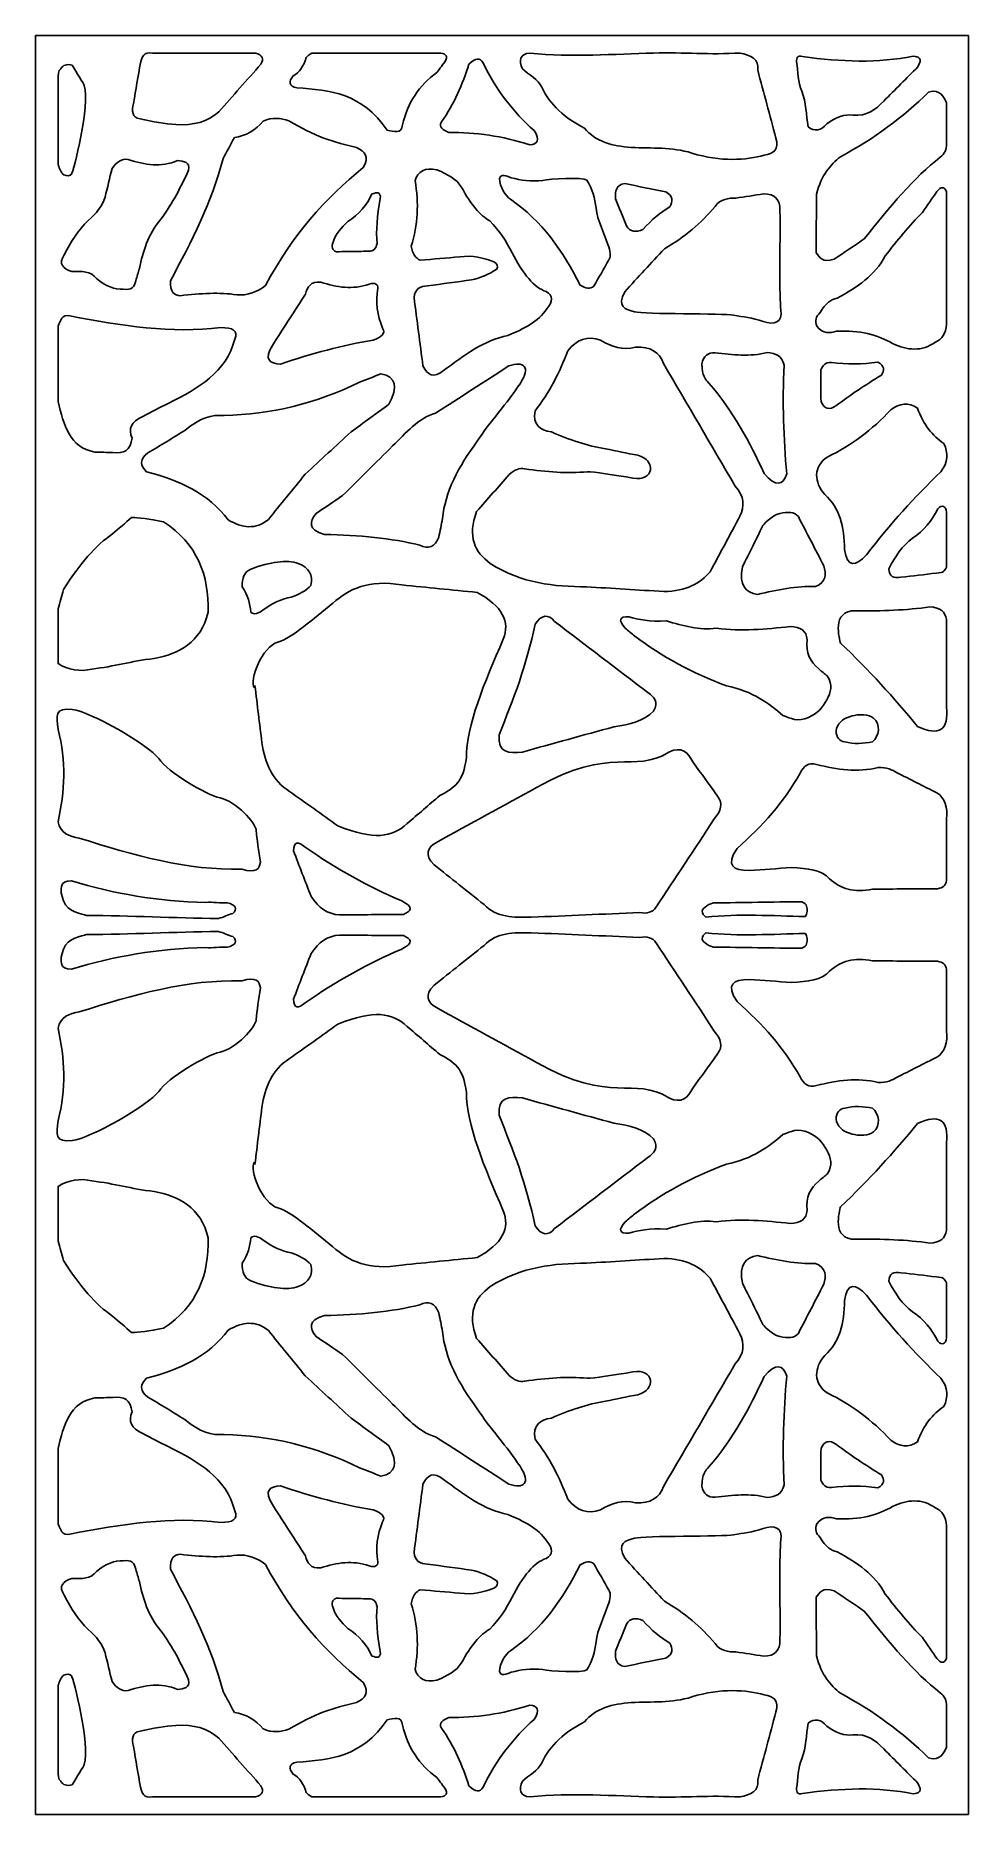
# Model space of a CAD drawing. Header units: centimetres. Extents: x 7.9 to 13.9, y -5.7 to 5.7.
import ezdxf

# ---------------------------------------------------------------- set-up
doc = ezdxf.new("R2010")
doc.units = ezdxf.units.CM
doc.header["$MEASUREMENT"] = 0
doc.layers.add('layer 1', color=7, linetype='Continuous')

msp = doc.modelspace()

# ---------------------------------------------------------------- linework, layer by layer
at = {"layer": 'layer 1', "color": 250}
for points, knots in [([(7.90995, 5.65107), (7.90995, 5.65107), (13.87737, 5.65107), (13.87737, 5.65107), (13.87737, 5.65107), (13.87737, 5.65107), (13.87737, -5.72126), (13.87737, -5.72126), (13.87737, -5.72126), (13.87737, -5.72126), (7.90995, -5.72126), (7.90995, -5.72126), (7.90995, -5.72126), (7.90995, -5.72126), (7.90995, 5.65107), (7.90995, 5.65107)], [0, 0, 0, 0, 0.2, 0.2, 0.2, 0.2, 0.4, 0.4, 0.4, 0.4, 0.6, 0.6, 0.6, 0.6, 1, 1, 1, 1]), ([(8.07089, 5.43747), (8.05422, 5.43747), (8.05422, 5.38214), (8.05422, 5.38214), (8.05422, 5.38214), (8.05422, 5.19664), (8.05422, 5.01114), (8.05422, 4.82563), (8.05422, 4.82563), (8.06417, 4.79955), (8.0743, 4.77384), (8.0903, 4.7598), (8.0903, 4.7598), (8.11269, 4.75232), (8.1291, 4.75382), (8.13958, 4.76428), (8.13958, 4.76428), (8.15126, 4.77593), (8.26112, 5.20927), (8.2217, 5.33126), (8.2217, 5.33126), (8.21817, 5.3422), (8.16994, 5.41803), (8.14406, 5.46141), (8.14406, 5.46141), (8.1097, 5.47137), (8.08532, 5.4634), (8.07089, 5.43747)], [0, 0, 0, 0, 0.125, 0.125, 0.125, 0.125, 0.25, 0.25, 0.25, 0.25, 0.375, 0.375, 0.375, 0.375, 0.5, 0.5, 0.5, 0.5, 0.625, 0.625, 0.625, 0.625, 0.75, 0.75, 0.75, 0.75, 1, 1, 1, 1]), ([(8.5812, 5.47786), (8.59186, 5.51284), (8.59944, 5.55069), (8.65884, 5.53966), (8.65884, 5.53966), (8.87785, 5.53966), (9.09686, 5.53966), (9.31587, 5.53966), (9.31587, 5.53966), (9.36166, 5.52602), (9.37361, 5.50242), (9.35171, 5.46888), (9.35171, 5.46888), (9.26211, 5.36716), (9.17251, 5.26544), (9.08292, 5.16371), (9.08292, 5.16371), (9.01125, 5.10088), (8.91965, 5.07396), (8.80817, 5.08293), (8.80817, 5.08293), (8.73748, 5.08694), (8.66082, 5.09891), (8.5782, 5.11884), (8.5782, 5.11884), (8.52432, 5.12674), (8.52636, 5.16966), (8.5364, 5.21757), (8.5364, 5.21757), (8.55133, 5.30434), (8.56626, 5.3911), (8.5812, 5.47786)], [0, 0, 0, 0, 0.11111111, 0.11111111, 0.11111111, 0.11111111, 0.22222222, 0.22222222, 0.22222222, 0.22222222, 0.33333333, 0.33333333, 0.33333333, 0.33333333, 0.44444444, 0.44444444, 0.44444444, 0.44444444, 0.55555556, 0.55555556, 0.55555556, 0.55555556, 0.66666667, 0.66666667, 0.66666667, 0.66666667, 0.77777778, 0.77777778, 0.77777778, 0.77777778, 1, 1, 1, 1]), ([(9.68619, 5.53966), (9.67342, 5.54047), (9.65917, 5.53052), (9.6414, 5.51078), (9.6414, 5.51078), (9.62547, 5.45493), (9.5976, 5.41603), (9.55777, 5.39409), (9.55777, 5.39409), (9.52915, 5.35768), (9.52667, 5.32877), (9.58166, 5.3163), (9.58166, 5.3163), (9.79194, 5.30422), (9.99996, 5.28243), (10.15806, 5.04702), (10.15806, 5.04702), (10.2036, 5.03637), (10.25168, 5.02141), (10.25662, 5.07994), (10.25662, 5.07994), (10.29045, 5.22156), (10.3641, 5.33325), (10.47761, 5.41503), (10.47761, 5.41503), (10.49652, 5.44096), (10.51543, 5.46689), (10.53435, 5.49283), (10.53435, 5.49283), (10.54288, 5.51296), (10.5449, 5.5316), (10.5015, 5.53966), (10.5015, 5.53966), (10.22973, 5.53966), (9.95796, 5.53966), (9.68619, 5.53966)], [0, 0, 0, 0, 0.1, 0.1, 0.1, 0.1, 0.2, 0.2, 0.2, 0.2, 0.3, 0.3, 0.3, 0.3, 0.4, 0.4, 0.4, 0.4, 0.5, 0.5, 0.5, 0.5, 0.6, 0.6, 0.6, 0.6, 0.7, 0.7, 0.7, 0.7, 0.8, 0.8, 0.8, 0.8, 1, 1, 1, 1]), ([(10.68255, 5.46888), (10.72237, 5.50777), (10.75223, 5.51077), (10.77215, 5.47786), (10.77215, 5.47786), (10.85613, 5.30195), (10.96738, 5.16015), (11.09917, 5.04403), (11.09917, 5.04403), (11.14121, 4.97996), (11.1203, 4.95704), (11.07079, 4.95278), (11.07079, 4.95278), (10.89652, 5.00958), (10.72442, 5.03364), (10.55413, 5.03057), (10.55413, 5.03057), (10.51573, 5.04751), (10.48482, 5.06646), (10.50635, 5.09939), (10.50635, 5.09939), (10.58814, 5.21333), (10.64065, 5.339), (10.68255, 5.46888)], [0, 0, 0, 0, 0.14285714, 0.14285714, 0.14285714, 0.14285714, 0.28571429, 0.28571429, 0.28571429, 0.28571429, 0.42857143, 0.42857143, 0.42857143, 0.42857143, 0.57142857, 0.57142857, 0.57142857, 0.57142857, 0.71428571, 0.71428571, 0.71428571, 0.71428571, 1, 1, 1, 1]), ([(11.07192, 5.53966), (11.33873, 5.50993), (11.61414, 5.53347), (11.86303, 5.53966), (11.86303, 5.53966), (12.0566, 5.54448), (12.22589, 5.52756), (12.41583, 5.53966), (12.41583, 5.53966), (12.48363, 5.52413), (12.54146, 5.50159), (12.52932, 5.42999), (12.52932, 5.42999), (12.56815, 5.28538), (12.60697, 5.14077), (12.64579, 4.99616), (12.64579, 4.99616), (12.6657, 4.92335), (12.63085, 4.89444), (12.57113, 4.88546), (12.57113, 4.88546), (12.45621, 4.85579), (12.29497, 4.84163), (12.10836, 4.89973), (12.10836, 4.89973), (11.97694, 4.94065), (11.8574, 4.92812), (11.71998, 4.93632), (11.71998, 4.93632), (11.601, 4.94477), (11.49246, 4.97069), (11.42134, 5.059), (11.42134, 5.059), (11.29672, 5.12362), (11.20121, 5.20773), (11.14826, 5.32024), (11.14826, 5.32024), (11.12389, 5.37203), (11.06551, 5.3994), (11.02414, 5.43897), (11.02414, 5.43897), (11.00173, 5.4935), (11.00672, 5.53306), (11.07192, 5.53966)], [0, 0, 0, 0, 0.08333333, 0.08333333, 0.08333333, 0.08333333, 0.16666667, 0.16666667, 0.16666667, 0.16666667, 0.25, 0.25, 0.25, 0.25, 0.33333333, 0.33333333, 0.33333333, 0.33333333, 0.41666667, 0.41666667, 0.41666667, 0.41666667, 0.5, 0.5, 0.5, 0.5, 0.58333333, 0.58333333, 0.58333333, 0.58333333, 0.66666667, 0.66666667, 0.66666667, 0.66666667, 0.75, 0.75, 0.75, 0.75, 0.83333333, 0.83333333, 0.83333333, 0.83333333, 1, 1, 1, 1]), ([(12.7772, 5.48385), (12.77815, 5.50832), (12.78309, 5.5283), (12.81603, 5.51676), (12.81603, 5.51676), (13.06222, 5.48346), (13.3015, 5.47325), (13.52381, 5.51975), (13.52381, 5.51975), (13.55925, 5.51634), (13.58619, 5.50641), (13.55368, 5.45094), (13.55368, 5.45094), (13.481, 5.37814), (13.40833, 5.30533), (13.33567, 5.23252), (13.33567, 5.23252), (13.28345, 5.17859), (13.22673, 5.13267), (13.13856, 5.14277), (13.13856, 5.14277), (13.08479, 5.14975), (13.02904, 5.1308), (12.97131, 5.08592), (12.97131, 5.08592), (12.93347, 5.04204), (12.89365, 5.03607), (12.85186, 5.06796), (12.85186, 5.06796), (12.83825, 5.14378), (12.84174, 5.22476), (12.81103, 5.29541), (12.81103, 5.29541), (12.78632, 5.35223), (12.78847, 5.42104), (12.7772, 5.48385)], [0, 0, 0, 0, 0.1, 0.1, 0.1, 0.1, 0.2, 0.2, 0.2, 0.2, 0.3, 0.3, 0.3, 0.3, 0.4, 0.4, 0.4, 0.4, 0.5, 0.5, 0.5, 0.5, 0.6, 0.6, 0.6, 0.6, 0.7, 0.7, 0.7, 0.7, 0.8, 0.8, 0.8, 0.8, 1, 1, 1, 1]), ([(13.62237, 5.28937), (13.66779, 5.30484), (13.70823, 5.29287), (13.73775, 5.22056), (13.73775, 5.22056), (13.73775, 5.13379), (13.73775, 5.04702), (13.73775, 4.96025), (13.73775, 4.96025), (13.7382, 4.92161), (13.7235, 4.8962), (13.69703, 4.8735), (13.69703, 4.8735), (13.5308, 4.74504), (13.37151, 4.55348), (13.21322, 4.35289), (13.21322, 4.35289), (13.14852, 4.30901), (13.08381, 4.26513), (13.01911, 4.22125), (13.01911, 4.22125), (12.94169, 4.19654), (12.92636, 4.23404), (12.90263, 4.26314), (12.90263, 4.26314), (12.90363, 4.38781), (12.90462, 4.51247), (12.90562, 4.63714), (12.90562, 4.63714), (12.93641, 4.76198), (12.99518, 4.82375), (13.05793, 4.87649), (13.05793, 4.87649), (13.27146, 4.9887), (13.45664, 5.12933), (13.62237, 5.28937)], [0, 0, 0, 0, 0.1, 0.1, 0.1, 0.1, 0.2, 0.2, 0.2, 0.2, 0.3, 0.3, 0.3, 0.3, 0.4, 0.4, 0.4, 0.4, 0.5, 0.5, 0.5, 0.5, 0.6, 0.6, 0.6, 0.6, 0.7, 0.7, 0.7, 0.7, 0.8, 0.8, 0.8, 0.8, 1, 1, 1, 1]), ([(9.18148, 4.99915), (9.25589, 5.00862), (9.31611, 5.04652), (9.36664, 5.10387), (9.36664, 5.10387), (9.42388, 5.13239), (9.47764, 5.12237), (9.5309, 5.10687), (9.5309, 5.10687), (9.68418, 5.01183), (9.82653, 4.96347), (9.96393, 4.93632), (9.96393, 4.93632), (10.01672, 4.90967), (10.04858, 4.87429), (10.00574, 4.80767), (10.00574, 4.80767), (9.76399, 4.60967), (9.54764, 4.37145), (9.38157, 4.0537), (9.38157, 4.0537), (9.32681, 4.01281), (9.26708, 3.98688), (9.19641, 3.99387), (9.19641, 3.99387), (9.08979, 4.01033), (8.9656, 4.00335), (8.83504, 3.98788), (8.83504, 3.98788), (8.79674, 3.98839), (8.77086, 4.01133), (8.77233, 4.08362), (8.77233, 4.08362), (8.90835, 4.3351), (9.03785, 4.58903), (9.1098, 4.86452), (9.1098, 4.86452), (9.1337, 4.9094), (9.15759, 4.95428), (9.18148, 4.99915)], [0, 0, 0, 0, 0.09090909, 0.09090909, 0.09090909, 0.09090909, 0.18181818, 0.18181818, 0.18181818, 0.18181818, 0.27272727, 0.27272727, 0.27272727, 0.27272727, 0.36363636, 0.36363636, 0.36363636, 0.36363636, 0.45454545, 0.45454545, 0.45454545, 0.45454545, 0.54545455, 0.54545455, 0.54545455, 0.54545455, 0.63636364, 0.63636364, 0.63636364, 0.63636364, 0.72727273, 0.72727273, 0.72727273, 0.72727273, 0.81818182, 0.81818182, 0.81818182, 0.81818182, 1, 1, 1, 1]), ([(8.39903, 4.80168), (8.42825, 4.84157), (8.46123, 4.8665), (8.50244, 4.85853), (8.50244, 4.85853), (8.60893, 4.82408), (8.71458, 4.80709), (8.81713, 4.85255), (8.81713, 4.85255), (8.85764, 4.84687), (8.90145, 4.8442), (8.88918, 4.78972), (8.88918, 4.78972), (8.84002, 4.68551), (8.78866, 4.58129), (8.71149, 4.47706), (8.71149, 4.47706), (8.62718, 4.37749), (8.59828, 4.27052), (8.57411, 4.16291), (8.57411, 4.16291), (8.56664, 4.13648), (8.55917, 4.11005), (8.55171, 4.08362), (8.55171, 4.08362), (8.54398, 4.04472), (8.52259, 4.0208), (8.47108, 4.02976), (8.47108, 4.02976), (8.41598, 4.02426), (8.35846, 4.05076), (8.29935, 4.09708), (8.29935, 4.09708), (8.26582, 4.14688), (8.20431, 4.14464), (8.14256, 4.14197), (8.14256, 4.14197), (8.08726, 4.16165), (8.05291, 4.19006), (8.09329, 4.24968), (8.09329, 4.24968), (8.13685, 4.33382), (8.18613, 4.40938), (8.2456, 4.46958), (8.2456, 4.46958), (8.29873, 4.51336), (8.33731, 4.56198), (8.3546, 4.61768), (8.3546, 4.61768), (8.36942, 4.67902), (8.38422, 4.74035), (8.39903, 4.80168)], [0, 0, 0, 0, 0.07142857, 0.07142857, 0.07142857, 0.07142857, 0.14285714, 0.14285714, 0.14285714, 0.14285714, 0.21428571, 0.21428571, 0.21428571, 0.21428571, 0.28571429, 0.28571429, 0.28571429, 0.28571429, 0.35714286, 0.35714286, 0.35714286, 0.35714286, 0.42857143, 0.42857143, 0.42857143, 0.42857143, 0.5, 0.5, 0.5, 0.5, 0.57142857, 0.57142857, 0.57142857, 0.57142857, 0.64285714, 0.64285714, 0.64285714, 0.64285714, 0.71428571, 0.71428571, 0.71428571, 0.71428571, 0.78571429, 0.78571429, 0.78571429, 0.78571429, 0.85714286, 0.85714286, 0.85714286, 0.85714286, 1, 1, 1, 1]), ([(10.33724, 4.72389), (10.35603, 4.78235), (10.39906, 4.81002), (10.47761, 4.79271), (10.47761, 4.79271), (10.55152, 4.76174), (10.60278, 4.73185), (10.63291, 4.685), (10.63291, 4.685), (10.69361, 4.57107), (10.75434, 4.50076), (10.81508, 4.46659), (10.81508, 4.46659), (10.87702, 4.40353), (10.92236, 4.33422), (10.95843, 4.26314), (10.95843, 4.26314), (11.02729, 4.12714), (11.09957, 4.03914), (11.17644, 4.01481), (11.17644, 4.01481), (11.22125, 3.98989), (11.22223, 3.95299), (11.17943, 3.9041), (11.17943, 3.9041), (11.12759, 3.82155), (11.03144, 3.77599), (10.93155, 3.73356), (10.93155, 3.73356), (10.77689, 3.70491), (10.64948, 3.60346), (10.51942, 3.50917), (10.51942, 3.50917), (10.45545, 3.45743), (10.41613, 3.48113), (10.38801, 3.53909), (10.38801, 3.53909), (10.36909, 3.6847), (10.35018, 3.8303), (10.33127, 3.97591), (10.33127, 3.97591), (10.33619, 4.03031), (10.36915, 4.05021), (10.41788, 4.05072), (10.41788, 4.05072), (10.51145, 4.06368), (10.60503, 4.07665), (10.69861, 4.08961), (10.69861, 4.08961), (10.75621, 4.10194), (10.81021, 4.12419), (10.85988, 4.15842), (10.85988, 4.15842), (10.8717, 4.17566), (10.86299, 4.19011), (10.84495, 4.2033), (10.84495, 4.2033), (10.77632, 4.22798), (10.70658, 4.24969), (10.62395, 4.23622), (10.62395, 4.23622), (10.53933, 4.22923), (10.45471, 4.22225), (10.37009, 4.21526), (10.37009, 4.21526), (10.34244, 4.22774), (10.32107, 4.25267), (10.31336, 4.30502), (10.31336, 4.30502), (10.35517, 4.44067), (10.36312, 4.5803), (10.33724, 4.72389)], [0, 0, 0, 0, 0.05263158, 0.05263158, 0.05263158, 0.05263158, 0.10526316, 0.10526316, 0.10526316, 0.10526316, 0.15789474, 0.15789474, 0.15789474, 0.15789474, 0.21052632, 0.21052632, 0.21052632, 0.21052632, 0.26315789, 0.26315789, 0.26315789, 0.26315789, 0.31578947, 0.31578947, 0.31578947, 0.31578947, 0.36842105, 0.36842105, 0.36842105, 0.36842105, 0.42105263, 0.42105263, 0.42105263, 0.42105263, 0.47368421, 0.47368421, 0.47368421, 0.47368421, 0.52631579, 0.52631579, 0.52631579, 0.52631579, 0.57894737, 0.57894737, 0.57894737, 0.57894737, 0.63157895, 0.63157895, 0.63157895, 0.63157895, 0.68421053, 0.68421053, 0.68421053, 0.68421053, 0.73684211, 0.73684211, 0.73684211, 0.73684211, 0.78947368, 0.78947368, 0.78947368, 0.78947368, 0.84210526, 0.84210526, 0.84210526, 0.84210526, 0.89473684, 0.89473684, 0.89473684, 0.89473684, 1, 1, 1, 1]), ([(10.8778, 4.73736), (10.88902, 4.76154), (10.89487, 4.76447), (10.95283, 4.74185), (10.95283, 4.74185), (11.01236, 4.72738), (11.07642, 4.71578), (11.15591, 4.72539), (11.15591, 4.72539), (11.19376, 4.73417), (11.41144, 4.74877), (11.43664, 4.72689), (11.43664, 4.72689), (11.47126, 4.67123), (11.48868, 4.61059), (11.49542, 4.54691), (11.49542, 4.54691), (11.50396, 4.46621), (11.54583, 4.39263), (11.57103, 4.3155), (11.57103, 4.3155), (11.58695, 4.27386), (11.59292, 4.23847), (11.577, 4.21676), (11.577, 4.21676), (11.54514, 4.16092), (11.51328, 4.10507), (11.48143, 4.04921), (11.48143, 4.04921), (11.45877, 4.02876), (11.42791, 4.03576), (11.39333, 4.0552), (11.39333, 4.0552), (11.28435, 4.27252), (11.1489, 4.46675), (10.94834, 4.60422), (10.94834, 4.60422), (10.9162, 4.62577), (10.87802, 4.68389), (10.8778, 4.73736)], [0, 0, 0, 0, 0.09090909, 0.09090909, 0.09090909, 0.09090909, 0.18181818, 0.18181818, 0.18181818, 0.18181818, 0.27272727, 0.27272727, 0.27272727, 0.27272727, 0.36363636, 0.36363636, 0.36363636, 0.36363636, 0.45454545, 0.45454545, 0.45454545, 0.45454545, 0.54545455, 0.54545455, 0.54545455, 0.54545455, 0.63636364, 0.63636364, 0.63636364, 0.63636364, 0.72727273, 0.72727273, 0.72727273, 0.72727273, 0.81818182, 0.81818182, 0.81818182, 0.81818182, 1, 1, 1, 1]), ([(11.6203, 4.60721), (11.61623, 4.65746), (11.62478, 4.69811), (11.67854, 4.70445), (11.67854, 4.70445), (11.76614, 4.68724), (11.85375, 4.67004), (11.94135, 4.65284), (11.94135, 4.65284), (11.98901, 4.62427), (11.98876, 4.59163), (11.96673, 4.5571), (11.96673, 4.5571), (11.90694, 4.51857), (11.84878, 4.47371), (11.79501, 4.41125), (11.79501, 4.41125), (11.75058, 4.39187), (11.71426, 4.39599), (11.68974, 4.43442), (11.68974, 4.43442), (11.66659, 4.49203), (11.64345, 4.54962), (11.6203, 4.60721)], [0, 0, 0, 0, 0.14285714, 0.14285714, 0.14285714, 0.14285714, 0.28571429, 0.28571429, 0.28571429, 0.28571429, 0.42857143, 0.42857143, 0.42857143, 0.42857143, 0.57142857, 0.57142857, 0.57142857, 0.57142857, 0.71428571, 0.71428571, 0.71428571, 0.71428571, 1, 1, 1, 1]), ([(12.92951, 3.88017), (12.96296, 3.94188), (12.99955, 3.96307), (13.03702, 3.97292), (13.03702, 3.97292), (13.16451, 4.0408), (13.28099, 4.11831), (13.34463, 4.24219), (13.34463, 4.24219), (13.42157, 4.34141), (13.49996, 4.43716), (13.58355, 4.52045), (13.58355, 4.52045), (13.61441, 4.56532), (13.64527, 4.6102), (13.67613, 4.65508), (13.67613, 4.65508), (13.70063, 4.686), (13.72117, 4.686), (13.73775, 4.65508), (13.73775, 4.65508), (13.73775, 4.37185), (13.73775, 4.08861), (13.73775, 3.80537), (13.73775, 3.80537), (13.73102, 3.7488), (13.70972, 3.7084), (13.66717, 3.69168), (13.66717, 3.69168), (13.57782, 3.6281), (13.48573, 3.63857), (13.39241, 3.6827), (13.39241, 3.6827), (13.29639, 3.73756), (13.18176, 3.76949), (13.03403, 3.76049), (13.03403, 3.76049), (12.99083, 3.74929), (12.94775, 3.74015), (12.9086, 3.7934), (12.9086, 3.7934), (12.89368, 3.82633), (12.90064, 3.85526), (12.92951, 3.88017)], [0, 0, 0, 0, 0.08333333, 0.08333333, 0.08333333, 0.08333333, 0.16666667, 0.16666667, 0.16666667, 0.16666667, 0.25, 0.25, 0.25, 0.25, 0.33333333, 0.33333333, 0.33333333, 0.33333333, 0.41666667, 0.41666667, 0.41666667, 0.41666667, 0.5, 0.5, 0.5, 0.5, 0.58333333, 0.58333333, 0.58333333, 0.58333333, 0.66666667, 0.66666667, 0.66666667, 0.66666667, 0.75, 0.75, 0.75, 0.75, 0.83333333, 0.83333333, 0.83333333, 0.83333333, 1, 1, 1, 1]), ([(10.06137, 4.63863), (10.09278, 4.64969), (10.11966, 4.65372), (10.11513, 4.60871), (10.11513, 4.60871), (10.09508, 4.49988), (10.08636, 4.40242), (10.09422, 4.32148), (10.09422, 4.32148), (10.08874, 4.28909), (10.07132, 4.27263), (10.04196, 4.27211), (10.04196, 4.27211), (9.99666, 4.27161), (9.95137, 4.27112), (9.90607, 4.27062), (9.90607, 4.27062), (9.88218, 4.27012), (9.85829, 4.26963), (9.8344, 4.26912), (9.8344, 4.26912), (9.80504, 4.27837), (9.80304, 4.30131), (9.81349, 4.33046), (9.81349, 4.33046), (9.82987, 4.38437), (9.86721, 4.42424), (9.90756, 4.46211), (9.90756, 4.46211), (9.97751, 4.50974), (10.03129, 4.56709), (10.06137, 4.63863)], [0, 0, 0, 0, 0.11111111, 0.11111111, 0.11111111, 0.11111111, 0.22222222, 0.22222222, 0.22222222, 0.22222222, 0.33333333, 0.33333333, 0.33333333, 0.33333333, 0.44444444, 0.44444444, 0.44444444, 0.44444444, 0.55555556, 0.55555556, 0.55555556, 0.55555556, 0.66666667, 0.66666667, 0.66666667, 0.66666667, 0.77777778, 0.77777778, 0.77777778, 0.77777778, 1, 1, 1, 1]), ([(11.67854, 4.01331), (11.6282, 3.91757), (11.68303, 3.89986), (11.74126, 3.88466), (11.74126, 3.88466), (11.79949, 3.86945), (12.31025, 3.87491), (12.37438, 3.86371), (12.37438, 3.86371), (12.43851, 3.85252), (12.4923, 3.84768), (12.56403, 3.82332), (12.56403, 3.82332), (12.63576, 3.79897), (12.69023, 3.81785), (12.67806, 3.89654), (12.67806, 3.89654), (12.66589, 3.97523), (12.67452, 4.313), (12.67154, 4.53242), (12.67154, 4.53242), (12.67452, 4.60372), (12.63968, 4.63911), (12.56701, 4.63863), (12.56701, 4.63863), (12.50778, 4.62965), (12.44854, 4.62067), (12.38931, 4.6117), (12.38931, 4.6117), (12.34016, 4.61372), (12.29361, 4.60524), (12.25642, 4.55935), (12.25642, 4.55935), (12.16832, 4.45113), (12.06029, 4.36087), (11.93239, 4.28857), (11.93239, 4.28857), (11.84777, 4.19681), (11.76315, 4.10506), (11.67854, 4.01331)], [0, 0, 0, 0, 0.09090909, 0.09090909, 0.09090909, 0.09090909, 0.18181818, 0.18181818, 0.18181818, 0.18181818, 0.27272727, 0.27272727, 0.27272727, 0.27272727, 0.36363636, 0.36363636, 0.36363636, 0.36363636, 0.45454545, 0.45454545, 0.45454545, 0.45454545, 0.54545455, 0.54545455, 0.54545455, 0.54545455, 0.63636364, 0.63636364, 0.63636364, 0.63636364, 0.72727273, 0.72727273, 0.72727273, 0.72727273, 0.81818182, 0.81818182, 0.81818182, 0.81818182, 1, 1, 1, 1]), ([(9.43123, 3.68121), (9.49941, 3.78692), (9.56761, 3.89263), (9.6358, 3.99835), (9.6358, 3.99835), (9.64916, 4.04329), (9.66901, 4.08172), (9.73435, 4.07465), (9.73435, 4.07465), (9.83626, 4.04143), (9.93903, 4.02396), (10.04494, 4.06268), (10.04494, 4.06268), (10.08327, 4.07164), (10.10167, 4.06266), (10.10019, 4.03575), (10.10019, 4.03575), (10.08506, 3.9471), (10.0934, 3.86208), (10.13006, 3.78144), (10.13006, 3.78144), (10.15511, 3.74549), (10.11721, 3.72355), (10.07033, 3.70365), (10.07033, 3.70365), (9.87441, 3.67271), (9.67588, 3.61793), (9.47602, 3.55105), (9.47602, 3.55105), (9.41161, 3.5554), (9.36369, 3.57275), (9.43123, 3.68121)], [0, 0, 0, 0, 0.11111111, 0.11111111, 0.11111111, 0.11111111, 0.22222222, 0.22222222, 0.22222222, 0.22222222, 0.33333333, 0.33333333, 0.33333333, 0.33333333, 0.44444444, 0.44444444, 0.44444444, 0.44444444, 0.55555556, 0.55555556, 0.55555556, 0.55555556, 0.66666667, 0.66666667, 0.66666667, 0.66666667, 0.77777778, 0.77777778, 0.77777778, 0.77777778, 1, 1, 1, 1]), ([(8.05422, 3.7934), (8.0691, 3.82815), (8.07816, 3.87001), (8.13024, 3.85923), (8.13024, 3.85923), (8.45801, 3.79366), (8.78303, 3.74602), (9.09487, 3.78443), (9.09487, 3.78443), (9.16984, 3.78482), (9.20902, 3.76512), (9.18446, 3.70962), (9.18446, 3.70962), (9.12954, 3.50042), (8.95221, 3.39283), (8.75739, 3.29974), (8.75739, 3.29974), (8.70364, 3.27182), (8.64988, 3.24389), (8.59613, 3.21596), (8.59613, 3.21596), (8.51823, 3.1828), (8.5018, 3.13543), (8.52744, 3.07833), (8.52744, 3.07833), (8.51834, 3.0008), (8.47379, 2.97538), (8.40499, 2.98559), (8.40499, 2.98559), (8.36617, 2.98658), (8.32734, 2.98757), (8.28852, 2.98857), (8.28852, 2.98857), (8.1289, 3.01726), (8.08924, 3.16224), (8.05422, 3.3117), (8.05422, 3.3117), (8.05422, 3.47227), (8.05422, 3.63284), (8.05422, 3.7934)], [0, 0, 0, 0, 0.09090909, 0.09090909, 0.09090909, 0.09090909, 0.18181818, 0.18181818, 0.18181818, 0.18181818, 0.27272727, 0.27272727, 0.27272727, 0.27272727, 0.36363636, 0.36363636, 0.36363636, 0.36363636, 0.45454545, 0.45454545, 0.45454545, 0.45454545, 0.54545455, 0.54545455, 0.54545455, 0.54545455, 0.63636364, 0.63636364, 0.63636364, 0.63636364, 0.72727273, 0.72727273, 0.72727273, 0.72727273, 0.81818182, 0.81818182, 0.81818182, 0.81818182, 1, 1, 1, 1]), ([(11.10477, 3.25187), (11.09031, 3.16212), (11.1361, 3.12722), (11.2093, 3.11723), (11.2093, 3.11723), (11.32477, 3.06836), (11.44024, 3.02647), (11.55573, 3.00952), (11.55573, 3.00952), (11.62441, 2.99556), (11.6931, 2.9816), (11.76179, 2.96763), (11.76179, 2.96763), (11.88262, 2.93878), (11.86668, 2.79803), (11.73129, 2.82196), (11.73129, 2.82196), (11.61549, 2.84242), (11.47666, 2.86255), (11.43925, 2.86291), (11.43925, 2.86291), (11.31333, 2.8489), (11.17694, 2.86289), (11.03907, 2.88086), (11.03907, 2.88086), (11.00622, 2.89133), (10.97338, 2.8744), (10.94051, 2.84496), (10.94051, 2.84496), (10.87083, 2.76618), (10.80114, 2.6874), (10.73146, 2.6086), (10.73146, 2.6086), (10.67071, 2.44853), (10.71951, 2.3488), (10.81806, 2.27649), (10.81806, 2.27649), (11.02315, 2.14654), (11.2282, 2.12871), (11.43328, 2.1269), (11.43328, 2.1269), (11.59853, 2.11692), (11.76378, 2.10695), (11.92904, 2.09698), (11.92904, 2.09698), (12.07239, 2.09848), (12.16098, 2.14935), (12.2247, 2.22264), (12.2247, 2.22264), (12.28841, 2.34132), (12.35212, 2.46), (12.41583, 2.57868), (12.41583, 2.57868), (12.4442, 2.64252), (12.44518, 2.70636), (12.38596, 2.77017), (12.38596, 2.77017), (12.23265, 3.03147), (12.07934, 3.29275), (11.92605, 3.55405), (11.92605, 3.55405), (11.90215, 3.62884), (11.84242, 3.66373), (11.74687, 3.65876), (11.74687, 3.65876), (11.66719, 3.63365), (11.59452, 3.66463), (11.52288, 3.70365), (11.52288, 3.70365), (11.44124, 3.73256), (11.37156, 3.70961), (11.31382, 3.63483), (11.31382, 3.63483), (11.26218, 3.49631), (11.19622, 3.3664), (11.10477, 3.25187)], [0, 0, 0, 0, 0.05, 0.05, 0.05, 0.05, 0.1, 0.1, 0.1, 0.1, 0.15, 0.15, 0.15, 0.15, 0.2, 0.2, 0.2, 0.2, 0.25, 0.25, 0.25, 0.25, 0.3, 0.3, 0.3, 0.3, 0.35, 0.35, 0.35, 0.35, 0.4, 0.4, 0.4, 0.4, 0.45, 0.45, 0.45, 0.45, 0.5, 0.5, 0.5, 0.5, 0.55, 0.55, 0.55, 0.55, 0.6, 0.6, 0.6, 0.6, 0.65, 0.65, 0.65, 0.65, 0.7, 0.7, 0.7, 0.7, 0.75, 0.75, 0.75, 0.75, 0.8, 0.8, 0.8, 0.8, 0.85, 0.85, 0.85, 0.85, 0.9, 0.9, 0.9, 0.9, 1, 1, 1, 1]), ([(10.46865, 3.2369), (10.62494, 3.33763), (10.78124, 3.43836), (10.93753, 3.53909), (10.93753, 3.53909), (11.03308, 3.57299), (11.08085, 3.53508), (11.0092, 3.4254), (11.0092, 3.4254), (10.92957, 3.30272), (10.81408, 3.18007), (10.73445, 3.05739), (10.73445, 3.05739), (10.61547, 2.89633), (10.52885, 2.73279), (10.51344, 2.56371), (10.51344, 2.56371), (10.50548, 2.52383), (10.49752, 2.48394), (10.48955, 2.44404), (10.48955, 2.44404), (10.46468, 2.38321), (10.42387, 2.36626), (10.36711, 2.39318), (10.36711, 2.39318), (10.18644, 2.43858), (9.97838, 2.45653), (9.75787, 2.46199), (9.75787, 2.46199), (9.64503, 2.49188), (9.66508, 2.54275), (9.70411, 2.59663), (9.70411, 2.59663), (9.76087, 2.63453), (9.8176, 2.67243), (9.87435, 2.71033), (9.87435, 2.71033), (9.98087, 2.81604), (10.08739, 2.92176), (10.1939, 3.02747), (10.1939, 3.02747), (10.2791, 3.11005), (10.35798, 3.20539), (10.46865, 3.2369)], [0, 0, 0, 0, 0.08333333, 0.08333333, 0.08333333, 0.08333333, 0.16666667, 0.16666667, 0.16666667, 0.16666667, 0.25, 0.25, 0.25, 0.25, 0.33333333, 0.33333333, 0.33333333, 0.33333333, 0.41666667, 0.41666667, 0.41666667, 0.41666667, 0.5, 0.5, 0.5, 0.5, 0.58333333, 0.58333333, 0.58333333, 0.58333333, 0.66666667, 0.66666667, 0.66666667, 0.66666667, 0.75, 0.75, 0.75, 0.75, 0.83333333, 0.83333333, 0.83333333, 0.83333333, 1, 1, 1, 1]), ([(12.17131, 3.55256), (12.18225, 3.60192), (12.21112, 3.62535), (12.25792, 3.62287), (12.25792, 3.62287), (12.36891, 3.60952), (12.47991, 3.59742), (12.5909, 3.62436), (12.5909, 3.62436), (12.64292, 3.62017), (12.68624, 3.60371), (12.69842, 3.54358), (12.69842, 3.54358), (12.68669, 3.30577), (12.69467, 3.07533), (12.71484, 2.84945), (12.71484, 2.84945), (12.6908, 2.77329), (12.64576, 2.76356), (12.57, 2.85095), (12.57, 2.85095), (12.47893, 3.05336), (12.3724, 3.24996), (12.21759, 3.42839), (12.21759, 3.42839), (12.19306, 3.45732), (12.17551, 3.47303), (12.17131, 3.55256)], [0, 0, 0, 0, 0.125, 0.125, 0.125, 0.125, 0.25, 0.25, 0.25, 0.25, 0.375, 0.375, 0.375, 0.375, 0.5, 0.5, 0.5, 0.5, 0.625, 0.625, 0.625, 0.625, 0.75, 0.75, 0.75, 0.75, 1, 1, 1, 1]), ([(12.93286, 3.51365), (12.94538, 3.53929), (12.95885, 3.56404), (13.00155, 3.56152), (13.00155, 3.56152), (13.10009, 3.54717), (13.19863, 3.54941), (13.2972, 3.56303), (13.2972, 3.56303), (13.34304, 3.53914), (13.33903, 3.51062), (13.32109, 3.48074), (13.32109, 3.48074), (13.21926, 3.41827), (13.12174, 3.35324), (13.02991, 3.28477), (13.02991, 3.28477), (12.98811, 3.25537), (12.95624, 3.26386), (12.93435, 3.31021), (12.93435, 3.31021), (12.93385, 3.37802), (12.93336, 3.44584), (12.93286, 3.51365)], [0, 0, 0, 0, 0.14285714, 0.14285714, 0.14285714, 0.14285714, 0.28571429, 0.28571429, 0.28571429, 0.28571429, 0.42857143, 0.42857143, 0.42857143, 0.42857143, 0.57142857, 0.57142857, 0.57142857, 0.57142857, 0.71428571, 0.71428571, 0.71428571, 0.71428571, 1, 1, 1, 1]), ([(8.62002, 2.86291), (8.58118, 2.9028), (8.57222, 2.94269), (8.62898, 2.98259), (8.62898, 2.98259), (8.70762, 3.03046), (8.78627, 3.07833), (8.86491, 3.1262), (8.86491, 3.1262), (8.95748, 3.20748), (9.03911, 3.22843), (9.11577, 3.22195), (9.11577, 3.22195), (9.4164, 3.22891), (9.70509, 3.29972), (9.98185, 3.43437), (9.98185, 3.43437), (10.02764, 3.45232), (10.07344, 3.47027), (10.11923, 3.48823), (10.11923, 3.48823), (10.2158, 3.47127), (10.23271, 3.40643), (10.17, 3.29375), (10.17, 3.29375), (10.08935, 3.2349), (10.00872, 3.17607), (9.92809, 3.11723), (9.92809, 3.11723), (9.83053, 3.02747), (9.73298, 2.93771), (9.63542, 2.84796), (9.63542, 2.84796), (9.55678, 2.75122), (9.47814, 2.65448), (9.39949, 2.55774), (9.39949, 2.55774), (9.31835, 2.48941), (9.23175, 2.50339), (9.14265, 2.55475), (9.14265, 2.55475), (9.01772, 2.72033), (8.83256, 2.80908), (8.62002, 2.86291)], [0, 0, 0, 0, 0.08333333, 0.08333333, 0.08333333, 0.08333333, 0.16666667, 0.16666667, 0.16666667, 0.16666667, 0.25, 0.25, 0.25, 0.25, 0.33333333, 0.33333333, 0.33333333, 0.33333333, 0.41666667, 0.41666667, 0.41666667, 0.41666667, 0.5, 0.5, 0.5, 0.5, 0.58333333, 0.58333333, 0.58333333, 0.58333333, 0.66666667, 0.66666667, 0.66666667, 0.66666667, 0.75, 0.75, 0.75, 0.75, 0.83333333, 0.83333333, 0.83333333, 0.83333333, 1, 1, 1, 1]), ([(13.08481, 2.36625), (13.10246, 2.24432), (13.15571, 2.25678), (13.22517, 2.33035), (13.22517, 2.33035), (13.37673, 2.53031), (13.5365, 2.70284), (13.70002, 2.86291), (13.70002, 2.86291), (13.74959, 2.92274), (13.74709, 2.98258), (13.72092, 3.04243), (13.72092, 3.04243), (13.6468, 3.09116), (13.58895, 3.16521), (13.5507, 3.26982), (13.5507, 3.26982), (13.49394, 3.31032), (13.43719, 3.30109), (13.38047, 3.25784), (13.38047, 3.25784), (13.2615, 3.13105), (13.12809, 3.02959), (12.97729, 2.95866), (12.97729, 2.95866), (12.88283, 2.89581), (12.88828, 2.79567), (12.95937, 2.71631), (12.95937, 2.71631), (13.05273, 2.63552), (13.08309, 2.51085), (13.08481, 2.36625)], [0, 0, 0, 0, 0.11111111, 0.11111111, 0.11111111, 0.11111111, 0.22222222, 0.22222222, 0.22222222, 0.22222222, 0.33333333, 0.33333333, 0.33333333, 0.33333333, 0.44444444, 0.44444444, 0.44444444, 0.44444444, 0.55555556, 0.55555556, 0.55555556, 0.55555556, 0.66666667, 0.66666667, 0.66666667, 0.66666667, 0.77777778, 0.77777778, 0.77777778, 0.77777778, 1, 1, 1, 1]), ([(13.68096, 2.62655), (13.71083, 2.65375), (13.72976, 2.64601), (13.73775, 2.60336), (13.73775, 2.60336), (13.73775, 2.48668), (13.73775, 2.36999), (13.73775, 2.2533), (13.73775, 2.2533), (13.72017, 2.22463), (13.72339, 2.21691), (13.672, 2.21441), (13.672, 2.21441), (13.5966, 2.20569), (13.52119, 2.19696), (13.44578, 2.18823), (13.44578, 2.18823), (13.39924, 2.18152), (13.36764, 2.19224), (13.36887, 2.24134), (13.36887, 2.24134), (13.40721, 2.3209), (13.45426, 2.39046), (13.52044, 2.43806), (13.52044, 2.43806), (13.5914, 2.48445), (13.64385, 2.54828), (13.68096, 2.62655)], [0, 0, 0, 0, 0.125, 0.125, 0.125, 0.125, 0.25, 0.25, 0.25, 0.25, 0.375, 0.375, 0.375, 0.375, 0.5, 0.5, 0.5, 0.5, 0.625, 0.625, 0.625, 0.625, 0.75, 0.75, 0.75, 0.75, 1, 1, 1, 1]), ([(8.05422, 1.98627), (8.06562, 2.02716), (8.07702, 2.06805), (8.08843, 2.10894), (8.08843, 2.10894), (8.19294, 2.27547), (8.29746, 2.39414), (8.40201, 2.46498), (8.40201, 2.46498), (8.44282, 2.49988), (8.48363, 2.53479), (8.52446, 2.5697), (8.52446, 2.5697), (8.57124, 2.56944), (8.63294, 2.56294), (8.72754, 2.54277), (8.72754, 2.54277), (8.94505, 2.40265), (9.01971, 2.2012), (9.01423, 1.96533), (9.01423, 1.96533), (8.96502, 1.76701), (8.82861, 1.69973), (8.6678, 1.66913), (8.6678, 1.66913), (8.51648, 1.65019), (8.42042, 1.61927), (8.26911, 1.60032), (8.26911, 1.60032), (8.20125, 1.58393), (8.11438, 1.59335), (8.05422, 1.63621), (8.05422, 1.63621), (8.05422, 1.75291), (8.05422, 1.86959), (8.05422, 1.98627)], [0, 0, 0, 0, 0.1, 0.1, 0.1, 0.1, 0.2, 0.2, 0.2, 0.2, 0.3, 0.3, 0.3, 0.3, 0.4, 0.4, 0.4, 0.4, 0.5, 0.5, 0.5, 0.5, 0.6, 0.6, 0.6, 0.6, 0.7, 0.7, 0.7, 0.7, 0.8, 0.8, 0.8, 0.8, 1, 1, 1, 1]), ([(12.43113, 2.25405), (12.44456, 2.28097), (12.55358, 2.4979), (12.55805, 2.51136), (12.55805, 2.51136), (12.56253, 2.52483), (12.61804, 2.58243), (12.67004, 2.59514), (12.67004, 2.59514), (12.72205, 2.60784), (12.76535, 2.60683), (12.7895, 2.57569), (12.7895, 2.57569), (12.84375, 2.47097), (12.89801, 2.36625), (12.95226, 2.26154), (12.95226, 2.26154), (12.96866, 2.2078), (12.96993, 2.15818), (12.89851, 2.12839), (12.89851, 2.12839), (12.78007, 2.13397), (12.65462, 2.10801), (12.52819, 2.07753), (12.52819, 2.07753), (12.45225, 2.09099), (12.40747, 2.13686), (12.43113, 2.25405)], [0, 0, 0, 0, 0.125, 0.125, 0.125, 0.125, 0.25, 0.25, 0.25, 0.25, 0.375, 0.375, 0.375, 0.375, 0.5, 0.5, 0.5, 0.5, 0.625, 0.625, 0.625, 0.625, 0.75, 0.75, 0.75, 0.75, 1, 1, 1, 1]), ([(9.23224, 2.1269), (9.22827, 2.18274), (9.24617, 2.22063), (9.286, 2.24058), (9.286, 2.24058), (9.41261, 2.28733), (9.51576, 2.30154), (9.59062, 2.27649), (9.59062, 2.27649), (9.6593, 2.24957), (9.68619, 2.20269), (9.67126, 2.13587), (9.67126, 2.13587), (9.64064, 2.10196), (9.59633, 2.07903), (9.54582, 2.06107), (9.54582, 2.06107), (9.48608, 2.05111), (9.42635, 2.02219), (9.36664, 1.98029), (9.36664, 1.98029), (9.33628, 1.95609), (9.30838, 1.94564), (9.286, 1.96533), (9.286, 1.96533), (9.2845, 2.0192), (9.26558, 2.07305), (9.23224, 2.1269)], [0, 0, 0, 0, 0.125, 0.125, 0.125, 0.125, 0.25, 0.25, 0.25, 0.25, 0.375, 0.375, 0.375, 0.375, 0.5, 0.5, 0.5, 0.5, 0.625, 0.625, 0.625, 0.625, 0.75, 0.75, 0.75, 0.75, 1, 1, 1, 1]), ([(9.30989, 1.48064), (9.27406, 1.52749), (9.35966, 1.74491), (9.45923, 1.77385), (9.45923, 1.77385), (9.55879, 1.80278), (9.6842, 1.92444), (9.81163, 2.02218), (9.81163, 2.02218), (9.91361, 2.11298), (10.03999, 2.17582), (10.25362, 2.13886), (10.25362, 2.13886), (10.41389, 2.1229), (10.57417, 2.10694), (10.73445, 2.09099), (10.73445, 2.09099), (10.89694, 2.00358), (10.94623, 1.9031), (10.90169, 1.7918), (10.90169, 1.7918), (10.78159, 1.51456), (10.66523, 1.2396), (10.66576, 1.03484), (10.66576, 1.03484), (10.64621, 0.87954), (10.5918, 0.8408), (10.49552, 0.79249), (10.49552, 0.79249), (10.42584, 0.73265), (10.35616, 0.67281), (10.28647, 0.61297), (10.28647, 0.61297), (10.18647, 0.52264), (10.07794, 0.5087), (9.84448, 0.59801), (9.84448, 0.59801), (9.74094, 0.67182), (9.63741, 0.74562), (9.53388, 0.81942), (9.53388, 0.81942), (9.42585, 0.88725), (9.37806, 0.99895), (9.35768, 1.13058), (9.35768, 1.13058), (9.3429, 1.25189), (9.32813, 1.37321), (9.31337, 1.49452), (9.31337, 1.49452), (9.31337, 1.49452), (9.30989, 1.48064), (9.30989, 1.48064)], [0, 0, 0, 0, 0.07142857, 0.07142857, 0.07142857, 0.07142857, 0.14285714, 0.14285714, 0.14285714, 0.14285714, 0.21428571, 0.21428571, 0.21428571, 0.21428571, 0.28571429, 0.28571429, 0.28571429, 0.28571429, 0.35714286, 0.35714286, 0.35714286, 0.35714286, 0.42857143, 0.42857143, 0.42857143, 0.42857143, 0.5, 0.5, 0.5, 0.5, 0.57142857, 0.57142857, 0.57142857, 0.57142857, 0.64285714, 0.64285714, 0.64285714, 0.64285714, 0.71428571, 0.71428571, 0.71428571, 0.71428571, 0.78571429, 0.78571429, 0.78571429, 0.78571429, 0.85714286, 0.85714286, 0.85714286, 0.85714286, 1, 1, 1, 1]), ([(11.10477, 1.88754), (11.14656, 1.94937), (11.18837, 1.95536), (11.2302, 1.90549), (11.2302, 1.90549), (11.42929, 1.7539), (11.62839, 1.60231), (11.8275, 1.45072), (11.8275, 1.45072), (11.86641, 1.42284), (11.89634, 1.39097), (11.86333, 1.33105), (11.86333, 1.33105), (11.8011, 1.27121), (11.7115, 1.24429), (11.60949, 1.2323), (11.60949, 1.2323), (11.41437, 1.17845), (11.21925, 1.12459), (11.02414, 1.07074), (11.02414, 1.07074), (10.93839, 1.05959), (10.86463, 1.06447), (10.87481, 1.18144), (10.87481, 1.18144), (10.96645, 1.40479), (11.05314, 1.63219), (11.10477, 1.88754)], [0, 0, 0, 0, 0.125, 0.125, 0.125, 0.125, 0.25, 0.25, 0.25, 0.25, 0.375, 0.375, 0.375, 0.375, 0.5, 0.5, 0.5, 0.5, 0.625, 0.625, 0.625, 0.625, 0.75, 0.75, 0.75, 0.75, 1, 1, 1, 1]), ([(11.68153, 1.86361), (11.63573, 1.91347), (11.6437, 1.9374), (11.70542, 1.93541), (11.70542, 1.93541), (11.76756, 1.91742), (11.8357, 1.90242), (11.94583, 1.90848), (11.94583, 1.90848), (12.05095, 1.87777), (12.15618, 1.84849), (12.26538, 1.86211), (12.26538, 1.86211), (12.42537, 1.84111), (12.58126, 1.85714), (12.73724, 1.87258), (12.73724, 1.87258), (12.80293, 1.87084), (12.84275, 1.84643), (12.84476, 1.7888), (12.84476, 1.7888), (12.8343, 1.70403), (12.86763, 1.6467), (12.92091, 1.60181), (12.92091, 1.60181), (12.93832, 1.58686), (12.95574, 1.5719), (12.97317, 1.55694), (12.97317, 1.55694), (13.01265, 1.50107), (12.99616, 1.45222), (12.97168, 1.40434), (12.97168, 1.40434), (12.9468, 1.35499), (12.90797, 1.31759), (12.85521, 1.29214), (12.85521, 1.29214), (12.78558, 1.26044), (12.73988, 1.28616), (12.69095, 1.30412), (12.69095, 1.30412), (12.59785, 1.38331), (12.4988, 1.45908), (12.32959, 1.4941), (12.32959, 1.4941), (12.10896, 1.57479), (11.91558, 1.68274), (11.74275, 1.81124), (11.74275, 1.81124), (11.72234, 1.82871), (11.70193, 1.84616), (11.68153, 1.86361)], [0, 0, 0, 0, 0.07142857, 0.07142857, 0.07142857, 0.07142857, 0.14285714, 0.14285714, 0.14285714, 0.14285714, 0.21428571, 0.21428571, 0.21428571, 0.21428571, 0.28571429, 0.28571429, 0.28571429, 0.28571429, 0.35714286, 0.35714286, 0.35714286, 0.35714286, 0.42857143, 0.42857143, 0.42857143, 0.42857143, 0.5, 0.5, 0.5, 0.5, 0.57142857, 0.57142857, 0.57142857, 0.57142857, 0.64285714, 0.64285714, 0.64285714, 0.64285714, 0.71428571, 0.71428571, 0.71428571, 0.71428571, 0.78571429, 0.78571429, 0.78571429, 0.78571429, 0.85714286, 0.85714286, 0.85714286, 0.85714286, 1, 1, 1, 1]), ([(13.05829, 1.76637), (13.0553, 1.7903), (12.99372, 1.97737), (13.15834, 1.9743), (13.15834, 1.9743), (13.32296, 1.97123), (13.48148, 1.97735), (13.63019, 1.99825), (13.63019, 1.99825), (13.69776, 1.99513), (13.72989, 1.96595), (13.73775, 1.91897), (13.73775, 1.91897), (13.73775, 1.73198), (13.73775, 1.54497), (13.73775, 1.35797), (13.73775, 1.35797), (13.75166, 1.21088), (13.68992, 1.1695), (13.55255, 1.23381), (13.55255, 1.23381), (13.40026, 1.41602), (13.24247, 1.59618), (13.05829, 1.76637)], [0, 0, 0, 0, 0.14285714, 0.14285714, 0.14285714, 0.14285714, 0.28571429, 0.28571429, 0.28571429, 0.28571429, 0.42857143, 0.42857143, 0.42857143, 0.42857143, 0.57142857, 0.57142857, 0.57142857, 0.57142857, 0.71428571, 0.71428571, 0.71428571, 0.71428571, 1, 1, 1, 1]), ([(8.05422, 1.21435), (8.04227, 1.30411), (8.03292, 1.35646), (8.14517, 1.34301), (8.14517, 1.34301), (8.25742, 1.32955), (8.63444, 1.11747), (8.69767, 1.02886), (8.69767, 1.02886), (8.7609, 0.94024), (8.9916, 0.80054), (9.09188, 0.77753), (9.09188, 0.77753), (9.19216, 0.75451), (9.32036, 0.61821), (9.32184, 0.56809), (9.32184, 0.56809), (9.32333, 0.51798), (9.33976, 0.43446), (9.34872, 0.36764), (9.34872, 0.36764), (9.34188, 0.32567), (9.32405, 0.29268), (9.22926, 0.32275), (9.22926, 0.32275), (8.88281, 0.31144), (8.53639, 0.41114), (8.18997, 0.52023), (8.18997, 0.52023), (8.12672, 0.53111), (8.06947, 0.54999), (8.05422, 0.62494), (8.05422, 0.62494), (8.09605, 0.81794), (8.10799, 1.01342), (8.05422, 1.21435)], [0, 0, 0, 0, 0.1, 0.1, 0.1, 0.1, 0.2, 0.2, 0.2, 0.2, 0.3, 0.3, 0.3, 0.3, 0.4, 0.4, 0.4, 0.4, 0.5, 0.5, 0.5, 0.5, 0.6, 0.6, 0.6, 0.6, 0.7, 0.7, 0.7, 0.7, 0.8, 0.8, 0.8, 0.8, 1, 1, 1, 1]), ([(13.03066, 1.20762), (13.03709, 1.24305), (13.0575, 1.26273), (13.07994, 1.28017), (13.07994, 1.28017), (13.1297, 1.30621), (13.17126, 1.3117), (13.2091, 1.30786), (13.2091, 1.30786), (13.23352, 1.30614), (13.25496, 1.29992), (13.27043, 1.28774), (13.27043, 1.28774), (13.31732, 1.2508), (13.30842, 1.17106), (13.2636, 1.13656), (13.2636, 1.13656), (13.20462, 1.1228), (13.14561, 1.12169), (13.08665, 1.13582), (13.08665, 1.13582), (13.05105, 1.13982), (13.03238, 1.16376), (13.03066, 1.20762)], [0, 0, 0, 0, 0.14285714, 0.14285714, 0.14285714, 0.14285714, 0.28571429, 0.28571429, 0.28571429, 0.28571429, 0.42857143, 0.42857143, 0.42857143, 0.42857143, 0.57142857, 0.57142857, 0.57142857, 0.57142857, 0.71428571, 0.71428571, 0.71428571, 0.71428571, 1, 1, 1, 1]), ([(10.45969, 0.34968), (10.39521, 0.41549), (10.41561, 0.45937), (10.47462, 0.4933), (10.47462, 0.4933), (10.68765, 0.60998), (10.90068, 0.72667), (11.11373, 0.84336), (11.11373, 0.84336), (11.59834, 1.11881), (11.73018, 0.92644), (11.96189, 1.07074), (11.96189, 1.07074), (12.04105, 1.10909), (12.08285, 1.06941), (12.1142, 1.00792), (12.1142, 1.00792), (12.16696, 0.93511), (12.21972, 0.8623), (12.27248, 0.7895), (12.27248, 0.7895), (12.30782, 0.74275), (12.29586, 0.69361), (12.25158, 0.64289), (12.25158, 0.64289), (12.12714, 0.4544), (12.0027, 0.26592), (11.87826, 0.07742), (11.87826, 0.07742), (11.85736, 0.04651), (11.82252, 0.03555), (11.77374, 0.04451), (11.77374, 0.04451), (11.54278, 0.03454), (11.31183, 0.02456), (11.08088, 0.01459), (11.08088, 0.01459), (10.96973, 0.01365), (10.85804, 0.01137), (10.77925, 0.09537), (10.77925, 0.09537), (10.67273, 0.18014), (10.56621, 0.26491), (10.45969, 0.34968)], [0, 0, 0, 0, 0.08333333, 0.08333333, 0.08333333, 0.08333333, 0.16666667, 0.16666667, 0.16666667, 0.16666667, 0.25, 0.25, 0.25, 0.25, 0.33333333, 0.33333333, 0.33333333, 0.33333333, 0.41666667, 0.41666667, 0.41666667, 0.41666667, 0.5, 0.5, 0.5, 0.5, 0.58333333, 0.58333333, 0.58333333, 0.58333333, 0.66666667, 0.66666667, 0.66666667, 0.66666667, 0.75, 0.75, 0.75, 0.75, 0.83333333, 0.83333333, 0.83333333, 0.83333333, 1, 1, 1, 1]), ([(12.47556, 0.31379), (12.37127, 0.31178), (12.323, 0.34467), (12.39792, 0.4544), (12.39792, 0.4544), (12.55936, 0.59688), (12.69935, 0.7537), (12.80109, 0.9361), (12.80109, 0.9361), (12.82458, 0.97999), (12.85416, 1.00992), (12.90562, 0.98996), (12.90562, 0.98996), (13.03701, 0.96088), (13.16841, 0.93683), (13.29984, 0.97201), (13.29984, 0.97201), (13.35161, 0.97298), (13.39571, 0.95647), (13.41631, 0.93909), (13.41631, 0.93909), (13.50989, 0.89621), (13.58255, 0.85332), (13.67613, 0.81044), (13.67613, 0.81044), (13.7259, 0.77812), (13.74716, 0.71523), (13.73775, 0.64289), (13.73775, 0.64289), (13.73775, 0.51125), (13.73775, 0.3796), (13.73775, 0.24797), (13.73775, 0.24797), (13.73289, 0.21923), (13.71379, 0.20192), (13.67911, 0.1971), (13.67911, 0.1971), (13.54074, 0.1961), (13.40236, 0.19511), (13.26399, 0.1941), (13.26399, 0.1941), (13.14699, 0.16942), (13.0584, 0.19686), (12.98924, 0.25993), (12.98924, 0.25993), (12.94353, 0.31732), (12.84612, 0.32656), (12.74434, 0.33173), (12.74434, 0.33173), (12.65474, 0.32575), (12.56515, 0.31976), (12.47556, 0.31379)], [0, 0, 0, 0, 0.07142857, 0.07142857, 0.07142857, 0.07142857, 0.14285714, 0.14285714, 0.14285714, 0.14285714, 0.21428571, 0.21428571, 0.21428571, 0.21428571, 0.28571429, 0.28571429, 0.28571429, 0.28571429, 0.35714286, 0.35714286, 0.35714286, 0.35714286, 0.42857143, 0.42857143, 0.42857143, 0.42857143, 0.5, 0.5, 0.5, 0.5, 0.57142857, 0.57142857, 0.57142857, 0.57142857, 0.64285714, 0.64285714, 0.64285714, 0.64285714, 0.71428571, 0.71428571, 0.71428571, 0.71428571, 0.78571429, 0.78571429, 0.78571429, 0.78571429, 0.85714286, 0.85714286, 0.85714286, 0.85714286, 1, 1, 1, 1]), ([(9.55964, 0.43944), (9.56461, 0.49679), (9.58949, 0.50426), (9.6343, 0.46189), (9.6343, 0.46189), (9.8369, 0.32267), (10.0414, 0.20817), (10.24802, 0.1208), (10.24802, 0.1208), (10.33791, 0.07637), (10.30892, 0.05296), (10.26296, 0.03254), (10.26296, 0.03254), (10.12657, 0.03154), (9.99019, 0.03055), (9.85382, 0.02954), (9.85382, 0.02954), (9.77966, 0.03453), (9.71942, 0.07344), (9.67312, 0.14623), (9.67312, 0.14623), (9.63529, 0.24397), (9.59746, 0.34171), (9.55964, 0.43944)], [0, 0, 0, 0, 0.14285714, 0.14285714, 0.14285714, 0.14285714, 0.28571429, 0.28571429, 0.28571429, 0.28571429, 0.42857143, 0.42857143, 0.42857143, 0.42857143, 0.57142857, 0.57142857, 0.57142857, 0.57142857, 0.71428571, 0.71428571, 0.71428571, 0.71428571, 1, 1, 1, 1]), ([(8.23476, 0.02655), (8.21087, 0.03553), (8.11361, 0.0456), (8.08843, 0.11931), (8.08843, 0.11931), (8.06325, 0.19301), (8.06073, 0.2501), (8.13919, 0.24796), (8.13919, 0.24796), (8.41502, 0.16268), (8.68759, 0.11821), (8.99931, 0.10882), (8.99931, 0.10882), (9.04111, 0.11581), (9.09486, 0.10035), (9.13668, 0.10733), (9.13668, 0.10733), (9.19043, 0.09237), (9.20238, 0.06942), (9.17252, 0.03852), (9.17252, 0.03852), (9.14265, 0.03353), (9.1098, 0.01209), (9.07994, 0.00711), (9.07994, 0.00711), (8.79721, 0.00811), (8.51748, 0.02556), (8.23476, 0.02655)], [0, 0, 0, 0, 0.125, 0.125, 0.125, 0.125, 0.25, 0.25, 0.25, 0.25, 0.375, 0.375, 0.375, 0.375, 0.5, 0.5, 0.5, 0.5, 0.625, 0.625, 0.625, 0.625, 0.75, 0.75, 0.75, 0.75, 1, 1, 1, 1]), ([(12.17392, 0.0546), (12.17211, 0.07553), (12.23212, 0.10563), (12.24671, 0.10584), (12.24671, 0.10584), (12.43511, 0.10857), (12.6235, 0.11132), (12.8119, 0.11407), (12.8119, 0.11407), (12.82864, 0.10564), (12.84069, 0.09627), (12.84251, 0.0849), (12.84251, 0.0849), (12.84943, 0.06595), (12.84704, 0.0373), (12.83505, 0.01834), (12.83505, 0.01834), (12.62488, 0.02427), (12.40922, 0.03713), (12.19706, 0.01497), (12.19706, 0.01497), (12.18442, 0.02536), (12.17539, 0.03757), (12.17392, 0.0546)], [0, 0, 0, 0, 0.14285714, 0.14285714, 0.14285714, 0.14285714, 0.28571429, 0.28571429, 0.28571429, 0.28571429, 0.42857143, 0.42857143, 0.42857143, 0.42857143, 0.57142857, 0.57142857, 0.57142857, 0.57142857, 0.71428571, 0.71428571, 0.71428571, 0.71428571, 1, 1, 1, 1]), ([(8.23476, -0.09674), (8.21087, -0.10572), (8.11361, -0.11579), (8.08843, -0.1895), (8.08843, -0.1895), (8.06325, -0.2632), (8.06073, -0.32029), (8.13919, -0.31815), (8.13919, -0.31815), (8.41502, -0.23287), (8.68759, -0.18841), (8.99931, -0.17902), (8.99931, -0.17902), (9.04111, -0.186), (9.09486, -0.17054), (9.13668, -0.17752), (9.13668, -0.17752), (9.19043, -0.16256), (9.20238, -0.13961), (9.17252, -0.10871), (9.17252, -0.10871), (9.14265, -0.10372), (9.1098, -0.08228), (9.07994, -0.0773), (9.07994, -0.0773), (8.79721, -0.0783), (8.51748, -0.09575), (8.23476, -0.09674)], [0, 0, 0, 0, 0.125, 0.125, 0.125, 0.125, 0.25, 0.25, 0.25, 0.25, 0.375, 0.375, 0.375, 0.375, 0.5, 0.5, 0.5, 0.5, 0.625, 0.625, 0.625, 0.625, 0.75, 0.75, 0.75, 0.75, 1, 1, 1, 1]), ([(9.55964, -0.50963), (9.56461, -0.56698), (9.58949, -0.57445), (9.6343, -0.53208), (9.6343, -0.53208), (9.8369, -0.39286), (10.0414, -0.27836), (10.24802, -0.19099), (10.24802, -0.19099), (10.33791, -0.14657), (10.30892, -0.12315), (10.26296, -0.10273), (10.26296, -0.10273), (10.12657, -0.10173), (9.99019, -0.10074), (9.85382, -0.09974), (9.85382, -0.09974), (9.77966, -0.10472), (9.71942, -0.14363), (9.67312, -0.21643), (9.67312, -0.21643), (9.63529, -0.31416), (9.59746, -0.4119), (9.55964, -0.50963)], [0, 0, 0, 0, 0.14285714, 0.14285714, 0.14285714, 0.14285714, 0.28571429, 0.28571429, 0.28571429, 0.28571429, 0.42857143, 0.42857143, 0.42857143, 0.42857143, 0.57142857, 0.57142857, 0.57142857, 0.57142857, 0.71428571, 0.71428571, 0.71428571, 0.71428571, 1, 1, 1, 1]), ([(10.45969, -0.41987), (10.39521, -0.48568), (10.41561, -0.52956), (10.47462, -0.56349), (10.47462, -0.56349), (10.68765, -0.68017), (10.90068, -0.79686), (11.11373, -0.91355), (11.11373, -0.91355), (11.59834, -1.189), (11.73018, -0.99663), (11.96189, -1.14093), (11.96189, -1.14093), (12.04105, -1.17928), (12.08285, -1.1396), (12.1142, -1.07811), (12.1142, -1.07811), (12.16696, -1.0053), (12.21972, -0.93249), (12.27248, -0.85969), (12.27248, -0.85969), (12.30782, -0.81294), (12.29586, -0.7638), (12.25158, -0.71308), (12.25158, -0.71308), (12.12714, -0.52459), (12.0027, -0.33611), (11.87826, -0.14761), (11.87826, -0.14761), (11.85736, -0.1167), (11.82252, -0.10574), (11.77374, -0.1147), (11.77374, -0.1147), (11.54278, -0.10473), (11.31183, -0.09475), (11.08088, -0.08478), (11.08088, -0.08478), (10.96973, -0.08384), (10.85804, -0.08156), (10.77925, -0.16556), (10.77925, -0.16556), (10.67273, -0.25033), (10.56621, -0.3351), (10.45969, -0.41987)], [0, 0, 0, 0, 0.08333333, 0.08333333, 0.08333333, 0.08333333, 0.16666667, 0.16666667, 0.16666667, 0.16666667, 0.25, 0.25, 0.25, 0.25, 0.33333333, 0.33333333, 0.33333333, 0.33333333, 0.41666667, 0.41666667, 0.41666667, 0.41666667, 0.5, 0.5, 0.5, 0.5, 0.58333333, 0.58333333, 0.58333333, 0.58333333, 0.66666667, 0.66666667, 0.66666667, 0.66666667, 0.75, 0.75, 0.75, 0.75, 0.83333333, 0.83333333, 0.83333333, 0.83333333, 1, 1, 1, 1]), ([(12.17392, -0.12479), (12.17211, -0.14572), (12.23212, -0.17582), (12.24671, -0.17603), (12.24671, -0.17603), (12.43511, -0.17877), (12.6235, -0.18151), (12.8119, -0.18426), (12.8119, -0.18426), (12.82864, -0.17583), (12.84069, -0.16646), (12.84251, -0.15509), (12.84251, -0.15509), (12.84943, -0.13614), (12.84704, -0.10749), (12.83505, -0.08853), (12.83505, -0.08853), (12.62488, -0.09446), (12.40922, -0.10732), (12.19706, -0.08516), (12.19706, -0.08516), (12.18442, -0.09555), (12.17539, -0.10776), (12.17392, -0.12479)], [0, 0, 0, 0, 0.14285714, 0.14285714, 0.14285714, 0.14285714, 0.28571429, 0.28571429, 0.28571429, 0.28571429, 0.42857143, 0.42857143, 0.42857143, 0.42857143, 0.57142857, 0.57142857, 0.57142857, 0.57142857, 0.71428571, 0.71428571, 0.71428571, 0.71428571, 1, 1, 1, 1]), ([(12.47556, -0.38398), (12.37127, -0.38198), (12.323, -0.41486), (12.39792, -0.52459), (12.39792, -0.52459), (12.55936, -0.66707), (12.69935, -0.82389), (12.80109, -1.00629), (12.80109, -1.00629), (12.82458, -1.05018), (12.85416, -1.08011), (12.90562, -1.06015), (12.90562, -1.06015), (13.03701, -1.03107), (13.16841, -1.00702), (13.29984, -1.0422), (13.29984, -1.0422), (13.35161, -1.04317), (13.39571, -1.02666), (13.41631, -1.00929), (13.41631, -1.00929), (13.50989, -0.9664), (13.58255, -0.92351), (13.67613, -0.88063), (13.67613, -0.88063), (13.7259, -0.84831), (13.74716, -0.78543), (13.73775, -0.71308), (13.73775, -0.71308), (13.73775, -0.58144), (13.73775, -0.44979), (13.73775, -0.31816), (13.73775, -0.31816), (13.73289, -0.28943), (13.71379, -0.27211), (13.67911, -0.26729), (13.67911, -0.26729), (13.54074, -0.26629), (13.40236, -0.2653), (13.26399, -0.26429), (13.26399, -0.26429), (13.14699, -0.23961), (13.0584, -0.26705), (12.98924, -0.33012), (12.98924, -0.33012), (12.94353, -0.38751), (12.84612, -0.39675), (12.74434, -0.40193), (12.74434, -0.40193), (12.65474, -0.39594), (12.56515, -0.38995), (12.47556, -0.38398)], [0, 0, 0, 0, 0.07142857, 0.07142857, 0.07142857, 0.07142857, 0.14285714, 0.14285714, 0.14285714, 0.14285714, 0.21428571, 0.21428571, 0.21428571, 0.21428571, 0.28571429, 0.28571429, 0.28571429, 0.28571429, 0.35714286, 0.35714286, 0.35714286, 0.35714286, 0.42857143, 0.42857143, 0.42857143, 0.42857143, 0.5, 0.5, 0.5, 0.5, 0.57142857, 0.57142857, 0.57142857, 0.57142857, 0.64285714, 0.64285714, 0.64285714, 0.64285714, 0.71428571, 0.71428571, 0.71428571, 0.71428571, 0.78571429, 0.78571429, 0.78571429, 0.78571429, 0.85714286, 0.85714286, 0.85714286, 0.85714286, 1, 1, 1, 1]), ([(8.05422, -1.28455), (8.04227, -1.3743), (8.03292, -1.42665), (8.14517, -1.4132), (8.14517, -1.4132), (8.25742, -1.39974), (8.63444, -1.18766), (8.69767, -1.09905), (8.69767, -1.09905), (8.7609, -1.01043), (8.9916, -0.87073), (9.09188, -0.84772), (9.09188, -0.84772), (9.19216, -0.8247), (9.32036, -0.6884), (9.32184, -0.63828), (9.32184, -0.63828), (9.32333, -0.58817), (9.33976, -0.50465), (9.34872, -0.43783), (9.34872, -0.43783), (9.34188, -0.39586), (9.32405, -0.36287), (9.22926, -0.39294), (9.22926, -0.39294), (8.88281, -0.38163), (8.53639, -0.48133), (8.18997, -0.59042), (8.18997, -0.59042), (8.12672, -0.6013), (8.06947, -0.62019), (8.05422, -0.69513), (8.05422, -0.69513), (8.09605, -0.88813), (8.10799, -1.08361), (8.05422, -1.28455)], [0, 0, 0, 0, 0.1, 0.1, 0.1, 0.1, 0.2, 0.2, 0.2, 0.2, 0.3, 0.3, 0.3, 0.3, 0.4, 0.4, 0.4, 0.4, 0.5, 0.5, 0.5, 0.5, 0.6, 0.6, 0.6, 0.6, 0.7, 0.7, 0.7, 0.7, 0.8, 0.8, 0.8, 0.8, 1, 1, 1, 1]), ([(9.30989, -1.55083), (9.27406, -1.59768), (9.35966, -1.8151), (9.45923, -1.84404), (9.45923, -1.84404), (9.55879, -1.87297), (9.6842, -1.99463), (9.81163, -2.09237), (9.81163, -2.09237), (9.91361, -2.18317), (10.03999, -2.24602), (10.25362, -2.20905), (10.25362, -2.20905), (10.41389, -2.19309), (10.57417, -2.17713), (10.73445, -2.16118), (10.73445, -2.16118), (10.89694, -2.07377), (10.94623, -1.97329), (10.90169, -1.86199), (10.90169, -1.86199), (10.78159, -1.58475), (10.66523, -1.30979), (10.66576, -1.10503), (10.66576, -1.10503), (10.64621, -0.94974), (10.5918, -0.91099), (10.49552, -0.86268), (10.49552, -0.86268), (10.42584, -0.80284), (10.35616, -0.743), (10.28647, -0.68316), (10.28647, -0.68316), (10.18647, -0.59283), (10.07794, -0.57889), (9.84448, -0.66821), (9.84448, -0.66821), (9.74094, -0.74201), (9.63741, -0.81581), (9.53388, -0.88961), (9.53388, -0.88961), (9.42585, -0.95744), (9.37806, -1.06914), (9.35768, -1.20077), (9.35768, -1.20077), (9.3429, -1.32208), (9.32813, -1.4434), (9.31337, -1.56471), (9.31337, -1.56471), (9.31337, -1.56471), (9.30989, -1.55083), (9.30989, -1.55083)], [0, 0, 0, 0, 0.07142857, 0.07142857, 0.07142857, 0.07142857, 0.14285714, 0.14285714, 0.14285714, 0.14285714, 0.21428571, 0.21428571, 0.21428571, 0.21428571, 0.28571429, 0.28571429, 0.28571429, 0.28571429, 0.35714286, 0.35714286, 0.35714286, 0.35714286, 0.42857143, 0.42857143, 0.42857143, 0.42857143, 0.5, 0.5, 0.5, 0.5, 0.57142857, 0.57142857, 0.57142857, 0.57142857, 0.64285714, 0.64285714, 0.64285714, 0.64285714, 0.71428571, 0.71428571, 0.71428571, 0.71428571, 0.78571429, 0.78571429, 0.78571429, 0.78571429, 0.85714286, 0.85714286, 0.85714286, 0.85714286, 1, 1, 1, 1]), ([(11.10477, -1.95773), (11.14656, -2.01956), (11.18837, -2.02555), (11.2302, -1.97568), (11.2302, -1.97568), (11.42929, -1.82409), (11.62839, -1.6725), (11.8275, -1.52091), (11.8275, -1.52091), (11.86641, -1.49303), (11.89634, -1.46116), (11.86333, -1.40124), (11.86333, -1.40124), (11.8011, -1.3414), (11.7115, -1.31448), (11.60949, -1.30249), (11.60949, -1.30249), (11.41437, -1.24864), (11.21925, -1.19479), (11.02414, -1.14093), (11.02414, -1.14093), (10.93839, -1.12978), (10.86463, -1.13466), (10.87481, -1.25163), (10.87481, -1.25163), (10.96645, -1.47498), (11.05314, -1.70238), (11.10477, -1.95773)], [0, 0, 0, 0, 0.125, 0.125, 0.125, 0.125, 0.25, 0.25, 0.25, 0.25, 0.375, 0.375, 0.375, 0.375, 0.5, 0.5, 0.5, 0.5, 0.625, 0.625, 0.625, 0.625, 0.75, 0.75, 0.75, 0.75, 1, 1, 1, 1]), ([(13.05829, -1.83656), (13.0553, -1.8605), (12.99372, -2.04756), (13.15834, -2.04449), (13.15834, -2.04449), (13.32296, -2.04142), (13.48148, -2.04754), (13.63019, -2.06844), (13.63019, -2.06844), (13.69776, -2.06532), (13.72989, -2.03614), (13.73775, -1.98916), (13.73775, -1.98916), (13.73775, -1.80217), (13.73775, -1.61516), (13.73775, -1.42816), (13.73775, -1.42816), (13.75166, -1.28107), (13.68992, -1.23969), (13.55255, -1.304), (13.55255, -1.304), (13.40026, -1.48621), (13.24247, -1.66637), (13.05829, -1.83656)], [0, 0, 0, 0, 0.14285714, 0.14285714, 0.14285714, 0.14285714, 0.28571429, 0.28571429, 0.28571429, 0.28571429, 0.42857143, 0.42857143, 0.42857143, 0.42857143, 0.57142857, 0.57142857, 0.57142857, 0.57142857, 0.71428571, 0.71428571, 0.71428571, 0.71428571, 1, 1, 1, 1]), ([(13.03066, -1.27781), (13.03709, -1.31325), (13.0575, -1.33292), (13.07994, -1.35036), (13.07994, -1.35036), (13.1297, -1.3764), (13.17126, -1.38189), (13.2091, -1.37805), (13.2091, -1.37805), (13.23352, -1.37633), (13.25496, -1.37012), (13.27043, -1.35793), (13.27043, -1.35793), (13.31732, -1.32099), (13.30842, -1.24125), (13.2636, -1.20676), (13.2636, -1.20676), (13.20462, -1.19299), (13.14561, -1.19188), (13.08665, -1.20601), (13.08665, -1.20601), (13.05105, -1.21001), (13.03238, -1.23395), (13.03066, -1.27781)], [0, 0, 0, 0, 0.14285714, 0.14285714, 0.14285714, 0.14285714, 0.28571429, 0.28571429, 0.28571429, 0.28571429, 0.42857143, 0.42857143, 0.42857143, 0.42857143, 0.57142857, 0.57142857, 0.57142857, 0.57142857, 0.71428571, 0.71428571, 0.71428571, 0.71428571, 1, 1, 1, 1]), ([(11.68153, -1.9338), (11.63573, -1.98366), (11.6437, -2.00759), (11.70542, -2.0056), (11.70542, -2.0056), (11.76756, -1.98761), (11.8357, -1.97261), (11.94583, -1.97868), (11.94583, -1.97868), (12.05095, -1.94796), (12.15618, -1.91868), (12.26538, -1.9323), (12.26538, -1.9323), (12.42537, -1.9113), (12.58126, -1.92733), (12.73724, -1.94277), (12.73724, -1.94277), (12.80293, -1.94103), (12.84275, -1.91662), (12.84476, -1.85899), (12.84476, -1.85899), (12.8343, -1.77422), (12.86763, -1.71689), (12.92091, -1.672), (12.92091, -1.672), (12.93832, -1.65705), (12.95574, -1.64209), (12.97317, -1.62713), (12.97317, -1.62713), (13.01265, -1.57126), (12.99616, -1.52241), (12.97168, -1.47453), (12.97168, -1.47453), (12.9468, -1.42518), (12.90797, -1.38778), (12.85521, -1.36234), (12.85521, -1.36234), (12.78558, -1.33063), (12.73988, -1.35635), (12.69095, -1.37431), (12.69095, -1.37431), (12.59785, -1.4535), (12.4988, -1.52927), (12.32959, -1.56429), (12.32959, -1.56429), (12.10896, -1.64498), (11.91558, -1.75293), (11.74275, -1.88144), (11.74275, -1.88144), (11.72234, -1.8989), (11.70193, -1.91635), (11.68153, -1.9338)], [0, 0, 0, 0, 0.07142857, 0.07142857, 0.07142857, 0.07142857, 0.14285714, 0.14285714, 0.14285714, 0.14285714, 0.21428571, 0.21428571, 0.21428571, 0.21428571, 0.28571429, 0.28571429, 0.28571429, 0.28571429, 0.35714286, 0.35714286, 0.35714286, 0.35714286, 0.42857143, 0.42857143, 0.42857143, 0.42857143, 0.5, 0.5, 0.5, 0.5, 0.57142857, 0.57142857, 0.57142857, 0.57142857, 0.64285714, 0.64285714, 0.64285714, 0.64285714, 0.71428571, 0.71428571, 0.71428571, 0.71428571, 0.78571429, 0.78571429, 0.78571429, 0.78571429, 0.85714286, 0.85714286, 0.85714286, 0.85714286, 1, 1, 1, 1]), ([(8.05422, -2.05647), (8.06562, -2.09735), (8.07702, -2.13824), (8.08843, -2.17913), (8.08843, -2.17913), (8.19294, -2.34566), (8.29746, -2.46433), (8.40201, -2.53517), (8.40201, -2.53517), (8.44282, -2.57008), (8.48363, -2.60498), (8.52446, -2.63989), (8.52446, -2.63989), (8.57124, -2.63963), (8.63294, -2.63313), (8.72754, -2.61296), (8.72754, -2.61296), (8.94505, -2.47284), (9.01971, -2.27139), (9.01423, -2.03552), (9.01423, -2.03552), (8.96502, -1.8372), (8.82861, -1.76992), (8.6678, -1.73932), (8.6678, -1.73932), (8.51648, -1.72038), (8.42042, -1.68946), (8.26911, -1.67051), (8.26911, -1.67051), (8.20125, -1.65412), (8.11438, -1.66354), (8.05422, -1.70641), (8.05422, -1.70641), (8.05422, -1.8231), (8.05422, -1.93978), (8.05422, -2.05647)], [0, 0, 0, 0, 0.1, 0.1, 0.1, 0.1, 0.2, 0.2, 0.2, 0.2, 0.3, 0.3, 0.3, 0.3, 0.4, 0.4, 0.4, 0.4, 0.5, 0.5, 0.5, 0.5, 0.6, 0.6, 0.6, 0.6, 0.7, 0.7, 0.7, 0.7, 0.8, 0.8, 0.8, 0.8, 1, 1, 1, 1]), ([(9.23224, -2.19709), (9.22827, -2.25293), (9.24617, -2.29082), (9.286, -2.31077), (9.286, -2.31077), (9.41261, -2.35752), (9.51576, -2.37173), (9.59062, -2.34668), (9.59062, -2.34668), (9.6593, -2.31977), (9.68619, -2.27288), (9.67126, -2.20606), (9.67126, -2.20606), (9.64064, -2.17215), (9.59633, -2.14922), (9.54582, -2.13126), (9.54582, -2.13126), (9.48608, -2.1213), (9.42635, -2.09238), (9.36664, -2.05048), (9.36664, -2.05048), (9.33628, -2.02628), (9.30838, -2.01584), (9.286, -2.03552), (9.286, -2.03552), (9.2845, -2.08939), (9.26558, -2.14325), (9.23224, -2.19709)], [0, 0, 0, 0, 0.125, 0.125, 0.125, 0.125, 0.25, 0.25, 0.25, 0.25, 0.375, 0.375, 0.375, 0.375, 0.5, 0.5, 0.5, 0.5, 0.625, 0.625, 0.625, 0.625, 0.75, 0.75, 0.75, 0.75, 1, 1, 1, 1]), ([(12.43113, -2.32424), (12.44456, -2.35116), (12.55358, -2.56809), (12.55805, -2.58155), (12.55805, -2.58155), (12.56253, -2.59502), (12.61804, -2.65262), (12.67004, -2.66533), (12.67004, -2.66533), (12.72205, -2.67803), (12.76535, -2.67702), (12.7895, -2.64588), (12.7895, -2.64588), (12.84375, -2.54116), (12.89801, -2.43644), (12.95226, -2.33173), (12.95226, -2.33173), (12.96866, -2.27799), (12.96993, -2.22837), (12.89851, -2.19858), (12.89851, -2.19858), (12.78007, -2.20416), (12.65462, -2.1782), (12.52819, -2.14772), (12.52819, -2.14772), (12.45225, -2.16118), (12.40747, -2.20705), (12.43113, -2.32424)], [0, 0, 0, 0, 0.125, 0.125, 0.125, 0.125, 0.25, 0.25, 0.25, 0.25, 0.375, 0.375, 0.375, 0.375, 0.5, 0.5, 0.5, 0.5, 0.625, 0.625, 0.625, 0.625, 0.75, 0.75, 0.75, 0.75, 1, 1, 1, 1]), ([(11.10477, -3.32206), (11.09031, -3.23231), (11.1361, -3.19741), (11.2093, -3.18742), (11.2093, -3.18742), (11.32477, -3.13855), (11.44024, -3.09667), (11.55573, -3.07971), (11.55573, -3.07971), (11.62441, -3.06575), (11.6931, -3.05179), (11.76179, -3.03782), (11.76179, -3.03782), (11.88262, -3.00897), (11.86668, -2.86822), (11.73129, -2.89215), (11.73129, -2.89215), (11.61549, -2.91261), (11.47666, -2.93274), (11.43925, -2.9331), (11.43925, -2.9331), (11.31333, -2.91909), (11.17694, -2.93308), (11.03907, -2.95105), (11.03907, -2.95105), (11.00622, -2.96152), (10.97338, -2.94459), (10.94051, -2.91515), (10.94051, -2.91515), (10.87083, -2.83637), (10.80114, -2.75758), (10.73146, -2.67879), (10.73146, -2.67879), (10.67071, -2.51872), (10.71951, -2.41899), (10.81806, -2.34668), (10.81806, -2.34668), (11.02315, -2.21673), (11.2282, -2.1989), (11.43328, -2.19709), (11.43328, -2.19709), (11.59853, -2.18712), (11.76378, -2.17714), (11.92904, -2.16717), (11.92904, -2.16717), (12.07239, -2.16867), (12.16098, -2.21954), (12.2247, -2.29283), (12.2247, -2.29283), (12.28841, -2.41151), (12.35212, -2.53019), (12.41583, -2.64887), (12.41583, -2.64887), (12.4442, -2.71271), (12.44518, -2.77655), (12.38596, -2.84036), (12.38596, -2.84036), (12.23265, -3.10166), (12.07934, -3.36294), (11.92605, -3.62424), (11.92605, -3.62424), (11.90215, -3.69903), (11.84242, -3.73392), (11.74687, -3.72896), (11.74687, -3.72896), (11.66719, -3.70384), (11.59452, -3.73482), (11.52288, -3.77384), (11.52288, -3.77384), (11.44124, -3.80275), (11.37156, -3.7798), (11.31382, -3.70502), (11.31382, -3.70502), (11.26218, -3.5665), (11.19622, -3.43659), (11.10477, -3.32206)], [0, 0, 0, 0, 0.05, 0.05, 0.05, 0.05, 0.1, 0.1, 0.1, 0.1, 0.15, 0.15, 0.15, 0.15, 0.2, 0.2, 0.2, 0.2, 0.25, 0.25, 0.25, 0.25, 0.3, 0.3, 0.3, 0.3, 0.35, 0.35, 0.35, 0.35, 0.4, 0.4, 0.4, 0.4, 0.45, 0.45, 0.45, 0.45, 0.5, 0.5, 0.5, 0.5, 0.55, 0.55, 0.55, 0.55, 0.6, 0.6, 0.6, 0.6, 0.65, 0.65, 0.65, 0.65, 0.7, 0.7, 0.7, 0.7, 0.75, 0.75, 0.75, 0.75, 0.8, 0.8, 0.8, 0.8, 0.85, 0.85, 0.85, 0.85, 0.9, 0.9, 0.9, 0.9, 1, 1, 1, 1]), ([(13.68096, -2.69674), (13.71083, -2.72394), (13.72976, -2.7162), (13.73775, -2.67355), (13.73775, -2.67355), (13.73775, -2.55687), (13.73775, -2.44018), (13.73775, -2.32349), (13.73775, -2.32349), (13.72017, -2.29482), (13.72339, -2.2871), (13.672, -2.2846), (13.672, -2.2846), (13.5966, -2.27588), (13.52119, -2.26715), (13.44578, -2.25842), (13.44578, -2.25842), (13.39924, -2.25171), (13.36764, -2.26243), (13.36887, -2.31153), (13.36887, -2.31153), (13.40721, -2.39109), (13.45426, -2.46065), (13.52044, -2.50825), (13.52044, -2.50825), (13.5914, -2.55464), (13.64385, -2.61847), (13.68096, -2.69674)], [0, 0, 0, 0, 0.125, 0.125, 0.125, 0.125, 0.25, 0.25, 0.25, 0.25, 0.375, 0.375, 0.375, 0.375, 0.5, 0.5, 0.5, 0.5, 0.625, 0.625, 0.625, 0.625, 0.75, 0.75, 0.75, 0.75, 1, 1, 1, 1]), ([(13.08481, -2.43644), (13.10246, -2.31451), (13.15571, -2.32697), (13.22517, -2.40054), (13.22517, -2.40054), (13.37673, -2.6005), (13.5365, -2.77303), (13.70002, -2.9331), (13.70002, -2.9331), (13.74959, -2.99293), (13.74709, -3.05277), (13.72092, -3.11262), (13.72092, -3.11262), (13.6468, -3.16135), (13.58895, -3.2354), (13.5507, -3.34001), (13.5507, -3.34001), (13.49394, -3.38051), (13.43719, -3.37128), (13.38047, -3.32803), (13.38047, -3.32803), (13.2615, -3.20124), (13.12809, -3.09978), (12.97729, -3.02885), (12.97729, -3.02885), (12.88283, -2.966), (12.88828, -2.86586), (12.95937, -2.7865), (12.95937, -2.7865), (13.05273, -2.70571), (13.08309, -2.58104), (13.08481, -2.43644)], [0, 0, 0, 0, 0.11111111, 0.11111111, 0.11111111, 0.11111111, 0.22222222, 0.22222222, 0.22222222, 0.22222222, 0.33333333, 0.33333333, 0.33333333, 0.33333333, 0.44444444, 0.44444444, 0.44444444, 0.44444444, 0.55555556, 0.55555556, 0.55555556, 0.55555556, 0.66666667, 0.66666667, 0.66666667, 0.66666667, 0.77777778, 0.77777778, 0.77777778, 0.77777778, 1, 1, 1, 1]), ([(10.46865, -3.30709), (10.62494, -3.40782), (10.78124, -3.50855), (10.93753, -3.60928), (10.93753, -3.60928), (11.03308, -3.64318), (11.08085, -3.60527), (11.0092, -3.49559), (11.0092, -3.49559), (10.92957, -3.37291), (10.81408, -3.25026), (10.73445, -3.12758), (10.73445, -3.12758), (10.61547, -2.96652), (10.52885, -2.80298), (10.51344, -2.6339), (10.51344, -2.6339), (10.50548, -2.59402), (10.49752, -2.55413), (10.48955, -2.51423), (10.48955, -2.51423), (10.46468, -2.4534), (10.42387, -2.43645), (10.36711, -2.46337), (10.36711, -2.46337), (10.18644, -2.50878), (9.97838, -2.52673), (9.75787, -2.53218), (9.75787, -2.53218), (9.64503, -2.56207), (9.66508, -2.61294), (9.70411, -2.66682), (9.70411, -2.66682), (9.76087, -2.70472), (9.8176, -2.74262), (9.87435, -2.78052), (9.87435, -2.78052), (9.98087, -2.88624), (10.08739, -2.99195), (10.1939, -3.09766), (10.1939, -3.09766), (10.2791, -3.18023), (10.35798, -3.27558), (10.46865, -3.30709)], [0, 0, 0, 0, 0.08333333, 0.08333333, 0.08333333, 0.08333333, 0.16666667, 0.16666667, 0.16666667, 0.16666667, 0.25, 0.25, 0.25, 0.25, 0.33333333, 0.33333333, 0.33333333, 0.33333333, 0.41666667, 0.41666667, 0.41666667, 0.41666667, 0.5, 0.5, 0.5, 0.5, 0.58333333, 0.58333333, 0.58333333, 0.58333333, 0.66666667, 0.66666667, 0.66666667, 0.66666667, 0.75, 0.75, 0.75, 0.75, 0.83333333, 0.83333333, 0.83333333, 0.83333333, 1, 1, 1, 1]), ([(8.62002, -2.9331), (8.58118, -2.97299), (8.57222, -3.01288), (8.62898, -3.05278), (8.62898, -3.05278), (8.70762, -3.10065), (8.78627, -3.14852), (8.86491, -3.19639), (8.86491, -3.19639), (8.95748, -3.27767), (9.03911, -3.29862), (9.11577, -3.29214), (9.11577, -3.29214), (9.4164, -3.2991), (9.70509, -3.36991), (9.98185, -3.50456), (9.98185, -3.50456), (10.02764, -3.52251), (10.07344, -3.54046), (10.11923, -3.55842), (10.11923, -3.55842), (10.2158, -3.54146), (10.23271, -3.47662), (10.17, -3.36394), (10.17, -3.36394), (10.08935, -3.30509), (10.00872, -3.24626), (9.92809, -3.18742), (9.92809, -3.18742), (9.83053, -3.09766), (9.73298, -3.0079), (9.63542, -2.91815), (9.63542, -2.91815), (9.55678, -2.82142), (9.47814, -2.72467), (9.39949, -2.62793), (9.39949, -2.62793), (9.31835, -2.55961), (9.23175, -2.57358), (9.14265, -2.62494), (9.14265, -2.62494), (9.01772, -2.79052), (8.83256, -2.87927), (8.62002, -2.9331)], [0, 0, 0, 0, 0.08333333, 0.08333333, 0.08333333, 0.08333333, 0.16666667, 0.16666667, 0.16666667, 0.16666667, 0.25, 0.25, 0.25, 0.25, 0.33333333, 0.33333333, 0.33333333, 0.33333333, 0.41666667, 0.41666667, 0.41666667, 0.41666667, 0.5, 0.5, 0.5, 0.5, 0.58333333, 0.58333333, 0.58333333, 0.58333333, 0.66666667, 0.66666667, 0.66666667, 0.66666667, 0.75, 0.75, 0.75, 0.75, 0.83333333, 0.83333333, 0.83333333, 0.83333333, 1, 1, 1, 1]), ([(12.17131, -3.62275), (12.18225, -3.67211), (12.21112, -3.69554), (12.25792, -3.69306), (12.25792, -3.69306), (12.36891, -3.67971), (12.47991, -3.66761), (12.5909, -3.69455), (12.5909, -3.69455), (12.64292, -3.69036), (12.68624, -3.6739), (12.69842, -3.61377), (12.69842, -3.61377), (12.68669, -3.37596), (12.69467, -3.14552), (12.71484, -2.91964), (12.71484, -2.91964), (12.6908, -2.84348), (12.64576, -2.83375), (12.57, -2.92114), (12.57, -2.92114), (12.47893, -3.12355), (12.3724, -3.32015), (12.21759, -3.49858), (12.21759, -3.49858), (12.19306, -3.52751), (12.17551, -3.54322), (12.17131, -3.62275)], [0, 0, 0, 0, 0.125, 0.125, 0.125, 0.125, 0.25, 0.25, 0.25, 0.25, 0.375, 0.375, 0.375, 0.375, 0.5, 0.5, 0.5, 0.5, 0.625, 0.625, 0.625, 0.625, 0.75, 0.75, 0.75, 0.75, 1, 1, 1, 1]), ([(8.05422, -3.86359), (8.0691, -3.89834), (8.07816, -3.9402), (8.13024, -3.92942), (8.13024, -3.92942), (8.45801, -3.86385), (8.78303, -3.81621), (9.09487, -3.85462), (9.09487, -3.85462), (9.16984, -3.85501), (9.20902, -3.83531), (9.18446, -3.77982), (9.18446, -3.77982), (9.12954, -3.57061), (8.95221, -3.46302), (8.75739, -3.36993), (8.75739, -3.36993), (8.70364, -3.34201), (8.64988, -3.31408), (8.59613, -3.28615), (8.59613, -3.28615), (8.51823, -3.25299), (8.5018, -3.20562), (8.52744, -3.14852), (8.52744, -3.14852), (8.51834, -3.07099), (8.47379, -3.04558), (8.40499, -3.05578), (8.40499, -3.05578), (8.36617, -3.05677), (8.32734, -3.05777), (8.28852, -3.05876), (8.28852, -3.05876), (8.1289, -3.08745), (8.08924, -3.23243), (8.05422, -3.38189), (8.05422, -3.38189), (8.05422, -3.54246), (8.05422, -3.70303), (8.05422, -3.86359)], [0, 0, 0, 0, 0.09090909, 0.09090909, 0.09090909, 0.09090909, 0.18181818, 0.18181818, 0.18181818, 0.18181818, 0.27272727, 0.27272727, 0.27272727, 0.27272727, 0.36363636, 0.36363636, 0.36363636, 0.36363636, 0.45454545, 0.45454545, 0.45454545, 0.45454545, 0.54545455, 0.54545455, 0.54545455, 0.54545455, 0.63636364, 0.63636364, 0.63636364, 0.63636364, 0.72727273, 0.72727273, 0.72727273, 0.72727273, 0.81818182, 0.81818182, 0.81818182, 0.81818182, 1, 1, 1, 1]), ([(12.93286, -3.58385), (12.94538, -3.60948), (12.95885, -3.63423), (13.00155, -3.63172), (13.00155, -3.63172), (13.10009, -3.61737), (13.19863, -3.6196), (13.2972, -3.63322), (13.2972, -3.63322), (13.34304, -3.60933), (13.33903, -3.58081), (13.32109, -3.55093), (13.32109, -3.55093), (13.21926, -3.48847), (13.12174, -3.42343), (13.02991, -3.35496), (13.02991, -3.35496), (12.98811, -3.32556), (12.95624, -3.33405), (12.93435, -3.3804), (12.93435, -3.3804), (12.93385, -3.44821), (12.93336, -3.51603), (12.93286, -3.58385)], [0, 0, 0, 0, 0.14285714, 0.14285714, 0.14285714, 0.14285714, 0.28571429, 0.28571429, 0.28571429, 0.28571429, 0.42857143, 0.42857143, 0.42857143, 0.42857143, 0.57142857, 0.57142857, 0.57142857, 0.57142857, 0.71428571, 0.71428571, 0.71428571, 0.71428571, 1, 1, 1, 1]), ([(9.43123, -3.7514), (9.49941, -3.85711), (9.56761, -3.96282), (9.6358, -4.06854), (9.6358, -4.06854), (9.64916, -4.11348), (9.66901, -4.15191), (9.73435, -4.14484), (9.73435, -4.14484), (9.83626, -4.11162), (9.93903, -4.09415), (10.04494, -4.13287), (10.04494, -4.13287), (10.08327, -4.14184), (10.10167, -4.13285), (10.10019, -4.10594), (10.10019, -4.10594), (10.08506, -4.01729), (10.0934, -3.93227), (10.13006, -3.85163), (10.13006, -3.85163), (10.15511, -3.81568), (10.11721, -3.79374), (10.07033, -3.77384), (10.07033, -3.77384), (9.87441, -3.7429), (9.67588, -3.68812), (9.47602, -3.62125), (9.47602, -3.62125), (9.41161, -3.62559), (9.36369, -3.64294), (9.43123, -3.7514)], [0, 0, 0, 0, 0.11111111, 0.11111111, 0.11111111, 0.11111111, 0.22222222, 0.22222222, 0.22222222, 0.22222222, 0.33333333, 0.33333333, 0.33333333, 0.33333333, 0.44444444, 0.44444444, 0.44444444, 0.44444444, 0.55555556, 0.55555556, 0.55555556, 0.55555556, 0.66666667, 0.66666667, 0.66666667, 0.66666667, 0.77777778, 0.77777778, 0.77777778, 0.77777778, 1, 1, 1, 1]), ([(10.33724, -4.79408), (10.35603, -4.85254), (10.39906, -4.88021), (10.47761, -4.8629), (10.47761, -4.8629), (10.55152, -4.83194), (10.60278, -4.80204), (10.63291, -4.75519), (10.63291, -4.75519), (10.69361, -4.64126), (10.75434, -4.57095), (10.81508, -4.53678), (10.81508, -4.53678), (10.87702, -4.47372), (10.92236, -4.40441), (10.95843, -4.33333), (10.95843, -4.33333), (11.02729, -4.19733), (11.09957, -4.10933), (11.17644, -4.085), (11.17644, -4.085), (11.22125, -4.06008), (11.22223, -4.02318), (11.17943, -3.9743), (11.17943, -3.9743), (11.12759, -3.89174), (11.03144, -3.84618), (10.93155, -3.80375), (10.93155, -3.80375), (10.77689, -3.77511), (10.64948, -3.67365), (10.51942, -3.57936), (10.51942, -3.57936), (10.45545, -3.52762), (10.41613, -3.55132), (10.38801, -3.60928), (10.38801, -3.60928), (10.36909, -3.75489), (10.35018, -3.90049), (10.33127, -4.0461), (10.33127, -4.0461), (10.33619, -4.1005), (10.36915, -4.1204), (10.41788, -4.12091), (10.41788, -4.12091), (10.51145, -4.13387), (10.60503, -4.14684), (10.69861, -4.1598), (10.69861, -4.1598), (10.75621, -4.17214), (10.81021, -4.19438), (10.85988, -4.22862), (10.85988, -4.22862), (10.8717, -4.24585), (10.86299, -4.2603), (10.84495, -4.27349), (10.84495, -4.27349), (10.77632, -4.29817), (10.70658, -4.31988), (10.62395, -4.30641), (10.62395, -4.30641), (10.53933, -4.29943), (10.45471, -4.29244), (10.37009, -4.28545), (10.37009, -4.28545), (10.34244, -4.29793), (10.32107, -4.32286), (10.31336, -4.37521), (10.31336, -4.37521), (10.35517, -4.51086), (10.36312, -4.65049), (10.33724, -4.79408)], [0, 0, 0, 0, 0.05263158, 0.05263158, 0.05263158, 0.05263158, 0.10526316, 0.10526316, 0.10526316, 0.10526316, 0.15789474, 0.15789474, 0.15789474, 0.15789474, 0.21052632, 0.21052632, 0.21052632, 0.21052632, 0.26315789, 0.26315789, 0.26315789, 0.26315789, 0.31578947, 0.31578947, 0.31578947, 0.31578947, 0.36842105, 0.36842105, 0.36842105, 0.36842105, 0.42105263, 0.42105263, 0.42105263, 0.42105263, 0.47368421, 0.47368421, 0.47368421, 0.47368421, 0.52631579, 0.52631579, 0.52631579, 0.52631579, 0.57894737, 0.57894737, 0.57894737, 0.57894737, 0.63157895, 0.63157895, 0.63157895, 0.63157895, 0.68421053, 0.68421053, 0.68421053, 0.68421053, 0.73684211, 0.73684211, 0.73684211, 0.73684211, 0.78947368, 0.78947368, 0.78947368, 0.78947368, 0.84210526, 0.84210526, 0.84210526, 0.84210526, 0.89473684, 0.89473684, 0.89473684, 0.89473684, 1, 1, 1, 1]), ([(12.92951, -3.95036), (12.96296, -4.01207), (12.99955, -4.03326), (13.03702, -4.04311), (13.03702, -4.04311), (13.16451, -4.11099), (13.28099, -4.18851), (13.34463, -4.31238), (13.34463, -4.31238), (13.42157, -4.4116), (13.49996, -4.50735), (13.58355, -4.59063), (13.58355, -4.59063), (13.61441, -4.63551), (13.64527, -4.68039), (13.67613, -4.72528), (13.67613, -4.72528), (13.70063, -4.75619), (13.72117, -4.75619), (13.73775, -4.72528), (13.73775, -4.72528), (13.73775, -4.44204), (13.73775, -4.1588), (13.73775, -3.87556), (13.73775, -3.87556), (13.73102, -3.81899), (13.70972, -3.77859), (13.66717, -3.76187), (13.66717, -3.76187), (13.57782, -3.69829), (13.48573, -3.70876), (13.39241, -3.75289), (13.39241, -3.75289), (13.29639, -3.80775), (13.18176, -3.83968), (13.03403, -3.83068), (13.03403, -3.83068), (12.99083, -3.81948), (12.94775, -3.81034), (12.9086, -3.86359), (12.9086, -3.86359), (12.89368, -3.89652), (12.90064, -3.92545), (12.92951, -3.95036)], [0, 0, 0, 0, 0.08333333, 0.08333333, 0.08333333, 0.08333333, 0.16666667, 0.16666667, 0.16666667, 0.16666667, 0.25, 0.25, 0.25, 0.25, 0.33333333, 0.33333333, 0.33333333, 0.33333333, 0.41666667, 0.41666667, 0.41666667, 0.41666667, 0.5, 0.5, 0.5, 0.5, 0.58333333, 0.58333333, 0.58333333, 0.58333333, 0.66666667, 0.66666667, 0.66666667, 0.66666667, 0.75, 0.75, 0.75, 0.75, 0.83333333, 0.83333333, 0.83333333, 0.83333333, 1, 1, 1, 1]), ([(11.67854, -4.0835), (11.6282, -3.98776), (11.68303, -3.97005), (11.74126, -3.95485), (11.74126, -3.95485), (11.79949, -3.93964), (12.31025, -3.9451), (12.37438, -3.93391), (12.37438, -3.93391), (12.43851, -3.92271), (12.4923, -3.91787), (12.56403, -3.89352), (12.56403, -3.89352), (12.63576, -3.86916), (12.69023, -3.88804), (12.67806, -3.96673), (12.67806, -3.96673), (12.66589, -4.04542), (12.67452, -4.38319), (12.67154, -4.60261), (12.67154, -4.60261), (12.67452, -4.67391), (12.63968, -4.7093), (12.56701, -4.70882), (12.56701, -4.70882), (12.50778, -4.69984), (12.44854, -4.69086), (12.38931, -4.68189), (12.38931, -4.68189), (12.34016, -4.68391), (12.29361, -4.67543), (12.25642, -4.62954), (12.25642, -4.62954), (12.16832, -4.52132), (12.06029, -4.43106), (11.93239, -4.35876), (11.93239, -4.35876), (11.84777, -4.267), (11.76315, -4.17525), (11.67854, -4.0835)], [0, 0, 0, 0, 0.09090909, 0.09090909, 0.09090909, 0.09090909, 0.18181818, 0.18181818, 0.18181818, 0.18181818, 0.27272727, 0.27272727, 0.27272727, 0.27272727, 0.36363636, 0.36363636, 0.36363636, 0.36363636, 0.45454545, 0.45454545, 0.45454545, 0.45454545, 0.54545455, 0.54545455, 0.54545455, 0.54545455, 0.63636364, 0.63636364, 0.63636364, 0.63636364, 0.72727273, 0.72727273, 0.72727273, 0.72727273, 0.81818182, 0.81818182, 0.81818182, 0.81818182, 1, 1, 1, 1]), ([(8.39903, -4.87187), (8.42825, -4.91176), (8.46123, -4.9367), (8.50244, -4.92872), (8.50244, -4.92872), (8.60893, -4.89427), (8.71458, -4.87729), (8.81713, -4.92275), (8.81713, -4.92275), (8.85764, -4.91706), (8.90145, -4.91439), (8.88918, -4.85991), (8.88918, -4.85991), (8.84002, -4.7557), (8.78866, -4.65148), (8.71149, -4.54725), (8.71149, -4.54725), (8.62718, -4.44768), (8.59828, -4.34071), (8.57411, -4.2331), (8.57411, -4.2331), (8.56664, -4.20667), (8.55917, -4.18024), (8.55171, -4.15381), (8.55171, -4.15381), (8.54398, -4.11491), (8.52259, -4.091), (8.47108, -4.09995), (8.47108, -4.09995), (8.41598, -4.09445), (8.35846, -4.12095), (8.29935, -4.16727), (8.29935, -4.16727), (8.26582, -4.21707), (8.20431, -4.21483), (8.14256, -4.21216), (8.14256, -4.21216), (8.08726, -4.23184), (8.05291, -4.26025), (8.09329, -4.31987), (8.09329, -4.31987), (8.13685, -4.40401), (8.18613, -4.47957), (8.2456, -4.53977), (8.2456, -4.53977), (8.29873, -4.58355), (8.33731, -4.63217), (8.3546, -4.68787), (8.3546, -4.68787), (8.36942, -4.74921), (8.38422, -4.81054), (8.39903, -4.87187)], [0, 0, 0, 0, 0.07142857, 0.07142857, 0.07142857, 0.07142857, 0.14285714, 0.14285714, 0.14285714, 0.14285714, 0.21428571, 0.21428571, 0.21428571, 0.21428571, 0.28571429, 0.28571429, 0.28571429, 0.28571429, 0.35714286, 0.35714286, 0.35714286, 0.35714286, 0.42857143, 0.42857143, 0.42857143, 0.42857143, 0.5, 0.5, 0.5, 0.5, 0.57142857, 0.57142857, 0.57142857, 0.57142857, 0.64285714, 0.64285714, 0.64285714, 0.64285714, 0.71428571, 0.71428571, 0.71428571, 0.71428571, 0.78571429, 0.78571429, 0.78571429, 0.78571429, 0.85714286, 0.85714286, 0.85714286, 0.85714286, 1, 1, 1, 1]), ([(9.18148, -5.06935), (9.25589, -5.07881), (9.31611, -5.11671), (9.36664, -5.17406), (9.36664, -5.17406), (9.42388, -5.20258), (9.47764, -5.19256), (9.5309, -5.17706), (9.5309, -5.17706), (9.68418, -5.08202), (9.82653, -5.03367), (9.96393, -5.00651), (9.96393, -5.00651), (10.01672, -4.97986), (10.04858, -4.94448), (10.00574, -4.87786), (10.00574, -4.87786), (9.76399, -4.67986), (9.54764, -4.44164), (9.38157, -4.12389), (9.38157, -4.12389), (9.32681, -4.083), (9.26708, -4.05707), (9.19641, -4.06406), (9.19641, -4.06406), (9.08979, -4.08053), (8.9656, -4.07354), (8.83504, -4.05807), (8.83504, -4.05807), (8.79674, -4.05858), (8.77086, -4.08152), (8.77233, -4.15381), (8.77233, -4.15381), (8.90835, -4.40529), (9.03785, -4.65922), (9.1098, -4.93471), (9.1098, -4.93471), (9.1337, -4.97959), (9.15759, -5.02447), (9.18148, -5.06935)], [0, 0, 0, 0, 0.09090909, 0.09090909, 0.09090909, 0.09090909, 0.18181818, 0.18181818, 0.18181818, 0.18181818, 0.27272727, 0.27272727, 0.27272727, 0.27272727, 0.36363636, 0.36363636, 0.36363636, 0.36363636, 0.45454545, 0.45454545, 0.45454545, 0.45454545, 0.54545455, 0.54545455, 0.54545455, 0.54545455, 0.63636364, 0.63636364, 0.63636364, 0.63636364, 0.72727273, 0.72727273, 0.72727273, 0.72727273, 0.81818182, 0.81818182, 0.81818182, 0.81818182, 1, 1, 1, 1]), ([(10.8778, -4.80755), (10.88902, -4.83173), (10.89487, -4.83466), (10.95283, -4.81204), (10.95283, -4.81204), (11.01236, -4.79757), (11.07642, -4.78597), (11.15591, -4.79558), (11.15591, -4.79558), (11.19376, -4.80436), (11.41144, -4.81896), (11.43664, -4.79708), (11.43664, -4.79708), (11.47126, -4.74142), (11.48868, -4.68079), (11.49542, -4.6171), (11.49542, -4.6171), (11.50396, -4.5364), (11.54583, -4.46282), (11.57103, -4.38569), (11.57103, -4.38569), (11.58695, -4.34405), (11.59292, -4.30867), (11.577, -4.28696), (11.577, -4.28696), (11.54514, -4.23111), (11.51328, -4.17526), (11.48143, -4.11941), (11.48143, -4.11941), (11.45877, -4.09895), (11.42791, -4.10595), (11.39333, -4.12539), (11.39333, -4.12539), (11.28435, -4.34271), (11.1489, -4.53694), (10.94834, -4.67441), (10.94834, -4.67441), (10.9162, -4.69596), (10.87802, -4.75408), (10.8778, -4.80755)], [0, 0, 0, 0, 0.09090909, 0.09090909, 0.09090909, 0.09090909, 0.18181818, 0.18181818, 0.18181818, 0.18181818, 0.27272727, 0.27272727, 0.27272727, 0.27272727, 0.36363636, 0.36363636, 0.36363636, 0.36363636, 0.45454545, 0.45454545, 0.45454545, 0.45454545, 0.54545455, 0.54545455, 0.54545455, 0.54545455, 0.63636364, 0.63636364, 0.63636364, 0.63636364, 0.72727273, 0.72727273, 0.72727273, 0.72727273, 0.81818182, 0.81818182, 0.81818182, 0.81818182, 1, 1, 1, 1]), ([(13.62237, -5.35956), (13.66779, -5.37504), (13.70823, -5.36306), (13.73775, -5.29075), (13.73775, -5.29075), (13.73775, -5.20398), (13.73775, -5.11721), (13.73775, -5.03044), (13.73775, -5.03044), (13.7382, -4.9918), (13.7235, -4.96639), (13.69703, -4.94369), (13.69703, -4.94369), (13.5308, -4.81523), (13.37151, -4.62367), (13.21322, -4.42308), (13.21322, -4.42308), (13.14852, -4.3792), (13.08381, -4.33532), (13.01911, -4.29144), (13.01911, -4.29144), (12.94169, -4.26673), (12.92636, -4.30423), (12.90263, -4.33333), (12.90263, -4.33333), (12.90363, -4.458), (12.90462, -4.58266), (12.90562, -4.70732), (12.90562, -4.70732), (12.93641, -4.83217), (12.99518, -4.89394), (13.05793, -4.94668), (13.05793, -4.94668), (13.27146, -5.0589), (13.45664, -5.19952), (13.62237, -5.35956)], [0, 0, 0, 0, 0.1, 0.1, 0.1, 0.1, 0.2, 0.2, 0.2, 0.2, 0.3, 0.3, 0.3, 0.3, 0.4, 0.4, 0.4, 0.4, 0.5, 0.5, 0.5, 0.5, 0.6, 0.6, 0.6, 0.6, 0.7, 0.7, 0.7, 0.7, 0.8, 0.8, 0.8, 0.8, 1, 1, 1, 1]), ([(10.06137, -4.70882), (10.09278, -4.71988), (10.11966, -4.72391), (10.11513, -4.6789), (10.11513, -4.6789), (10.09508, -4.57007), (10.08636, -4.47261), (10.09422, -4.39167), (10.09422, -4.39167), (10.08874, -4.35928), (10.07132, -4.34282), (10.04196, -4.3423), (10.04196, -4.3423), (9.99666, -4.3418), (9.95137, -4.34131), (9.90607, -4.34081), (9.90607, -4.34081), (9.88218, -4.34031), (9.85829, -4.33982), (9.8344, -4.33931), (9.8344, -4.33931), (9.80504, -4.34856), (9.80304, -4.3715), (9.81349, -4.40065), (9.81349, -4.40065), (9.82987, -4.45456), (9.86721, -4.49443), (9.90756, -4.5323), (9.90756, -4.5323), (9.97751, -4.57993), (10.03129, -4.63728), (10.06137, -4.70882)], [0, 0, 0, 0, 0.11111111, 0.11111111, 0.11111111, 0.11111111, 0.22222222, 0.22222222, 0.22222222, 0.22222222, 0.33333333, 0.33333333, 0.33333333, 0.33333333, 0.44444444, 0.44444444, 0.44444444, 0.44444444, 0.55555556, 0.55555556, 0.55555556, 0.55555556, 0.66666667, 0.66666667, 0.66666667, 0.66666667, 0.77777778, 0.77777778, 0.77777778, 0.77777778, 1, 1, 1, 1]), ([(11.6203, -4.67741), (11.61623, -4.72765), (11.62478, -4.7683), (11.67854, -4.77465), (11.67854, -4.77465), (11.76614, -4.75743), (11.85375, -4.74023), (11.94135, -4.72303), (11.94135, -4.72303), (11.98901, -4.69446), (11.98876, -4.66182), (11.96673, -4.62729), (11.96673, -4.62729), (11.90694, -4.58877), (11.84878, -4.5439), (11.79501, -4.48143), (11.79501, -4.48143), (11.75058, -4.46206), (11.71426, -4.46618), (11.68974, -4.50461), (11.68974, -4.50461), (11.66659, -4.56222), (11.64345, -4.61981), (11.6203, -4.67741)], [0, 0, 0, 0, 0.14285714, 0.14285714, 0.14285714, 0.14285714, 0.28571429, 0.28571429, 0.28571429, 0.28571429, 0.42857143, 0.42857143, 0.42857143, 0.42857143, 0.57142857, 0.57142857, 0.57142857, 0.57142857, 0.71428571, 0.71428571, 0.71428571, 0.71428571, 1, 1, 1, 1]), ([(8.07089, -5.50766), (8.05422, -5.50766), (8.05422, -5.45233), (8.05422, -5.45233), (8.05422, -5.45233), (8.05422, -5.26683), (8.05422, -5.08133), (8.05422, -4.89582), (8.05422, -4.89582), (8.06417, -4.86974), (8.0743, -4.84403), (8.0903, -4.82999), (8.0903, -4.82999), (8.11269, -4.82251), (8.1291, -4.82401), (8.13958, -4.83447), (8.13958, -4.83447), (8.15126, -4.84612), (8.26112, -5.27946), (8.2217, -5.40146), (8.2217, -5.40146), (8.21817, -5.41239), (8.16994, -5.48822), (8.14406, -5.5316), (8.14406, -5.5316), (8.1097, -5.54156), (8.08532, -5.53359), (8.07089, -5.50766)], [0, 0, 0, 0, 0.125, 0.125, 0.125, 0.125, 0.25, 0.25, 0.25, 0.25, 0.375, 0.375, 0.375, 0.375, 0.5, 0.5, 0.5, 0.5, 0.625, 0.625, 0.625, 0.625, 0.75, 0.75, 0.75, 0.75, 1, 1, 1, 1]), ([(11.07192, -5.60985), (11.33873, -5.58012), (11.61414, -5.60366), (11.86303, -5.60985), (11.86303, -5.60985), (12.0566, -5.61467), (12.22589, -5.59775), (12.41583, -5.60985), (12.41583, -5.60985), (12.48363, -5.59432), (12.54146, -5.57178), (12.52932, -5.50019), (12.52932, -5.50019), (12.56815, -5.35557), (12.60697, -5.21097), (12.64579, -5.06635), (12.64579, -5.06635), (12.6657, -4.99354), (12.63085, -4.96463), (12.57113, -4.95565), (12.57113, -4.95565), (12.45621, -4.92598), (12.29497, -4.91182), (12.10836, -4.96992), (12.10836, -4.96992), (11.97694, -5.01084), (11.8574, -4.99831), (11.71998, -5.00651), (11.71998, -5.00651), (11.601, -5.01496), (11.49246, -5.04088), (11.42134, -5.12919), (11.42134, -5.12919), (11.29672, -5.19381), (11.20121, -5.27792), (11.14826, -5.39043), (11.14826, -5.39043), (11.12389, -5.44222), (11.06551, -5.4696), (11.02414, -5.50917), (11.02414, -5.50917), (11.00173, -5.56369), (11.00672, -5.60325), (11.07192, -5.60985)], [0, 0, 0, 0, 0.08333333, 0.08333333, 0.08333333, 0.08333333, 0.16666667, 0.16666667, 0.16666667, 0.16666667, 0.25, 0.25, 0.25, 0.25, 0.33333333, 0.33333333, 0.33333333, 0.33333333, 0.41666667, 0.41666667, 0.41666667, 0.41666667, 0.5, 0.5, 0.5, 0.5, 0.58333333, 0.58333333, 0.58333333, 0.58333333, 0.66666667, 0.66666667, 0.66666667, 0.66666667, 0.75, 0.75, 0.75, 0.75, 0.83333333, 0.83333333, 0.83333333, 0.83333333, 1, 1, 1, 1]), ([(9.68619, -5.60985), (9.67342, -5.61066), (9.65917, -5.60071), (9.6414, -5.58097), (9.6414, -5.58097), (9.62547, -5.52513), (9.5976, -5.48623), (9.55777, -5.46428), (9.55777, -5.46428), (9.52915, -5.42788), (9.52667, -5.39896), (9.58166, -5.38649), (9.58166, -5.38649), (9.79194, -5.37441), (9.99996, -5.35262), (10.15806, -5.11721), (10.15806, -5.11721), (10.2036, -5.10656), (10.25168, -5.09161), (10.25662, -5.15013), (10.25662, -5.15013), (10.29045, -5.29175), (10.3641, -5.40344), (10.47761, -5.48522), (10.47761, -5.48522), (10.49652, -5.51115), (10.51543, -5.53709), (10.53435, -5.56302), (10.53435, -5.56302), (10.54288, -5.58315), (10.5449, -5.60179), (10.5015, -5.60985), (10.5015, -5.60985), (10.22973, -5.60985), (9.95796, -5.60985), (9.68619, -5.60985)], [0, 0, 0, 0, 0.1, 0.1, 0.1, 0.1, 0.2, 0.2, 0.2, 0.2, 0.3, 0.3, 0.3, 0.3, 0.4, 0.4, 0.4, 0.4, 0.5, 0.5, 0.5, 0.5, 0.6, 0.6, 0.6, 0.6, 0.7, 0.7, 0.7, 0.7, 0.8, 0.8, 0.8, 0.8, 1, 1, 1, 1]), ([(10.68255, -5.53907), (10.72237, -5.57796), (10.75223, -5.58096), (10.77215, -5.54806), (10.77215, -5.54806), (10.85613, -5.37214), (10.96738, -5.23034), (11.09917, -5.11422), (11.09917, -5.11422), (11.14121, -5.05015), (11.1203, -5.02722), (11.07079, -5.02297), (11.07079, -5.02297), (10.89652, -5.07977), (10.72442, -5.10384), (10.55413, -5.10076), (10.55413, -5.10076), (10.51573, -5.1177), (10.48482, -5.13665), (10.50635, -5.16958), (10.50635, -5.16958), (10.58814, -5.28352), (10.64065, -5.40919), (10.68255, -5.53907)], [0, 0, 0, 0, 0.14285714, 0.14285714, 0.14285714, 0.14285714, 0.28571429, 0.28571429, 0.28571429, 0.28571429, 0.42857143, 0.42857143, 0.42857143, 0.42857143, 0.57142857, 0.57142857, 0.57142857, 0.57142857, 0.71428571, 0.71428571, 0.71428571, 0.71428571, 1, 1, 1, 1]), ([(12.7772, -5.55404), (12.77815, -5.57852), (12.78309, -5.59849), (12.81603, -5.58695), (12.81603, -5.58695), (13.06222, -5.55365), (13.3015, -5.54344), (13.52381, -5.58994), (13.52381, -5.58994), (13.55925, -5.58653), (13.58619, -5.5766), (13.55368, -5.52113), (13.55368, -5.52113), (13.481, -5.44833), (13.40833, -5.37552), (13.33567, -5.30271), (13.33567, -5.30271), (13.28345, -5.24878), (13.22673, -5.20286), (13.13856, -5.21296), (13.13856, -5.21296), (13.08479, -5.21994), (13.02904, -5.20099), (12.97131, -5.15611), (12.97131, -5.15611), (12.93347, -5.11223), (12.89365, -5.10626), (12.85186, -5.13815), (12.85186, -5.13815), (12.83825, -5.21397), (12.84174, -5.29495), (12.81103, -5.3656), (12.81103, -5.3656), (12.78632, -5.42242), (12.78847, -5.49123), (12.7772, -5.55404)], [0, 0, 0, 0, 0.1, 0.1, 0.1, 0.1, 0.2, 0.2, 0.2, 0.2, 0.3, 0.3, 0.3, 0.3, 0.4, 0.4, 0.4, 0.4, 0.5, 0.5, 0.5, 0.5, 0.6, 0.6, 0.6, 0.6, 0.7, 0.7, 0.7, 0.7, 0.8, 0.8, 0.8, 0.8, 1, 1, 1, 1]), ([(8.5812, -5.54806), (8.59186, -5.58303), (8.59944, -5.62088), (8.65884, -5.60985), (8.65884, -5.60985), (8.87785, -5.60985), (9.09686, -5.60985), (9.31587, -5.60985), (9.31587, -5.60985), (9.36166, -5.59621), (9.37361, -5.57262), (9.35171, -5.53907), (9.35171, -5.53907), (9.26211, -5.43735), (9.17251, -5.33563), (9.08292, -5.2339), (9.08292, -5.2339), (9.01125, -5.17107), (8.91965, -5.14415), (8.80817, -5.15312), (8.80817, -5.15312), (8.73748, -5.15713), (8.66082, -5.1691), (8.5782, -5.18903), (8.5782, -5.18903), (8.52432, -5.19693), (8.52636, -5.23985), (8.5364, -5.28776), (8.5364, -5.28776), (8.55133, -5.37453), (8.56626, -5.4613), (8.5812, -5.54806)], [0, 0, 0, 0, 0.11111111, 0.11111111, 0.11111111, 0.11111111, 0.22222222, 0.22222222, 0.22222222, 0.22222222, 0.33333333, 0.33333333, 0.33333333, 0.33333333, 0.44444444, 0.44444444, 0.44444444, 0.44444444, 0.55555556, 0.55555556, 0.55555556, 0.55555556, 0.66666667, 0.66666667, 0.66666667, 0.66666667, 0.77777778, 0.77777778, 0.77777778, 0.77777778, 1, 1, 1, 1])]:
    msp.add_open_spline(points, degree=3, knots=knots, dxfattribs=at)

doc.saveas('drawing.dxf')
